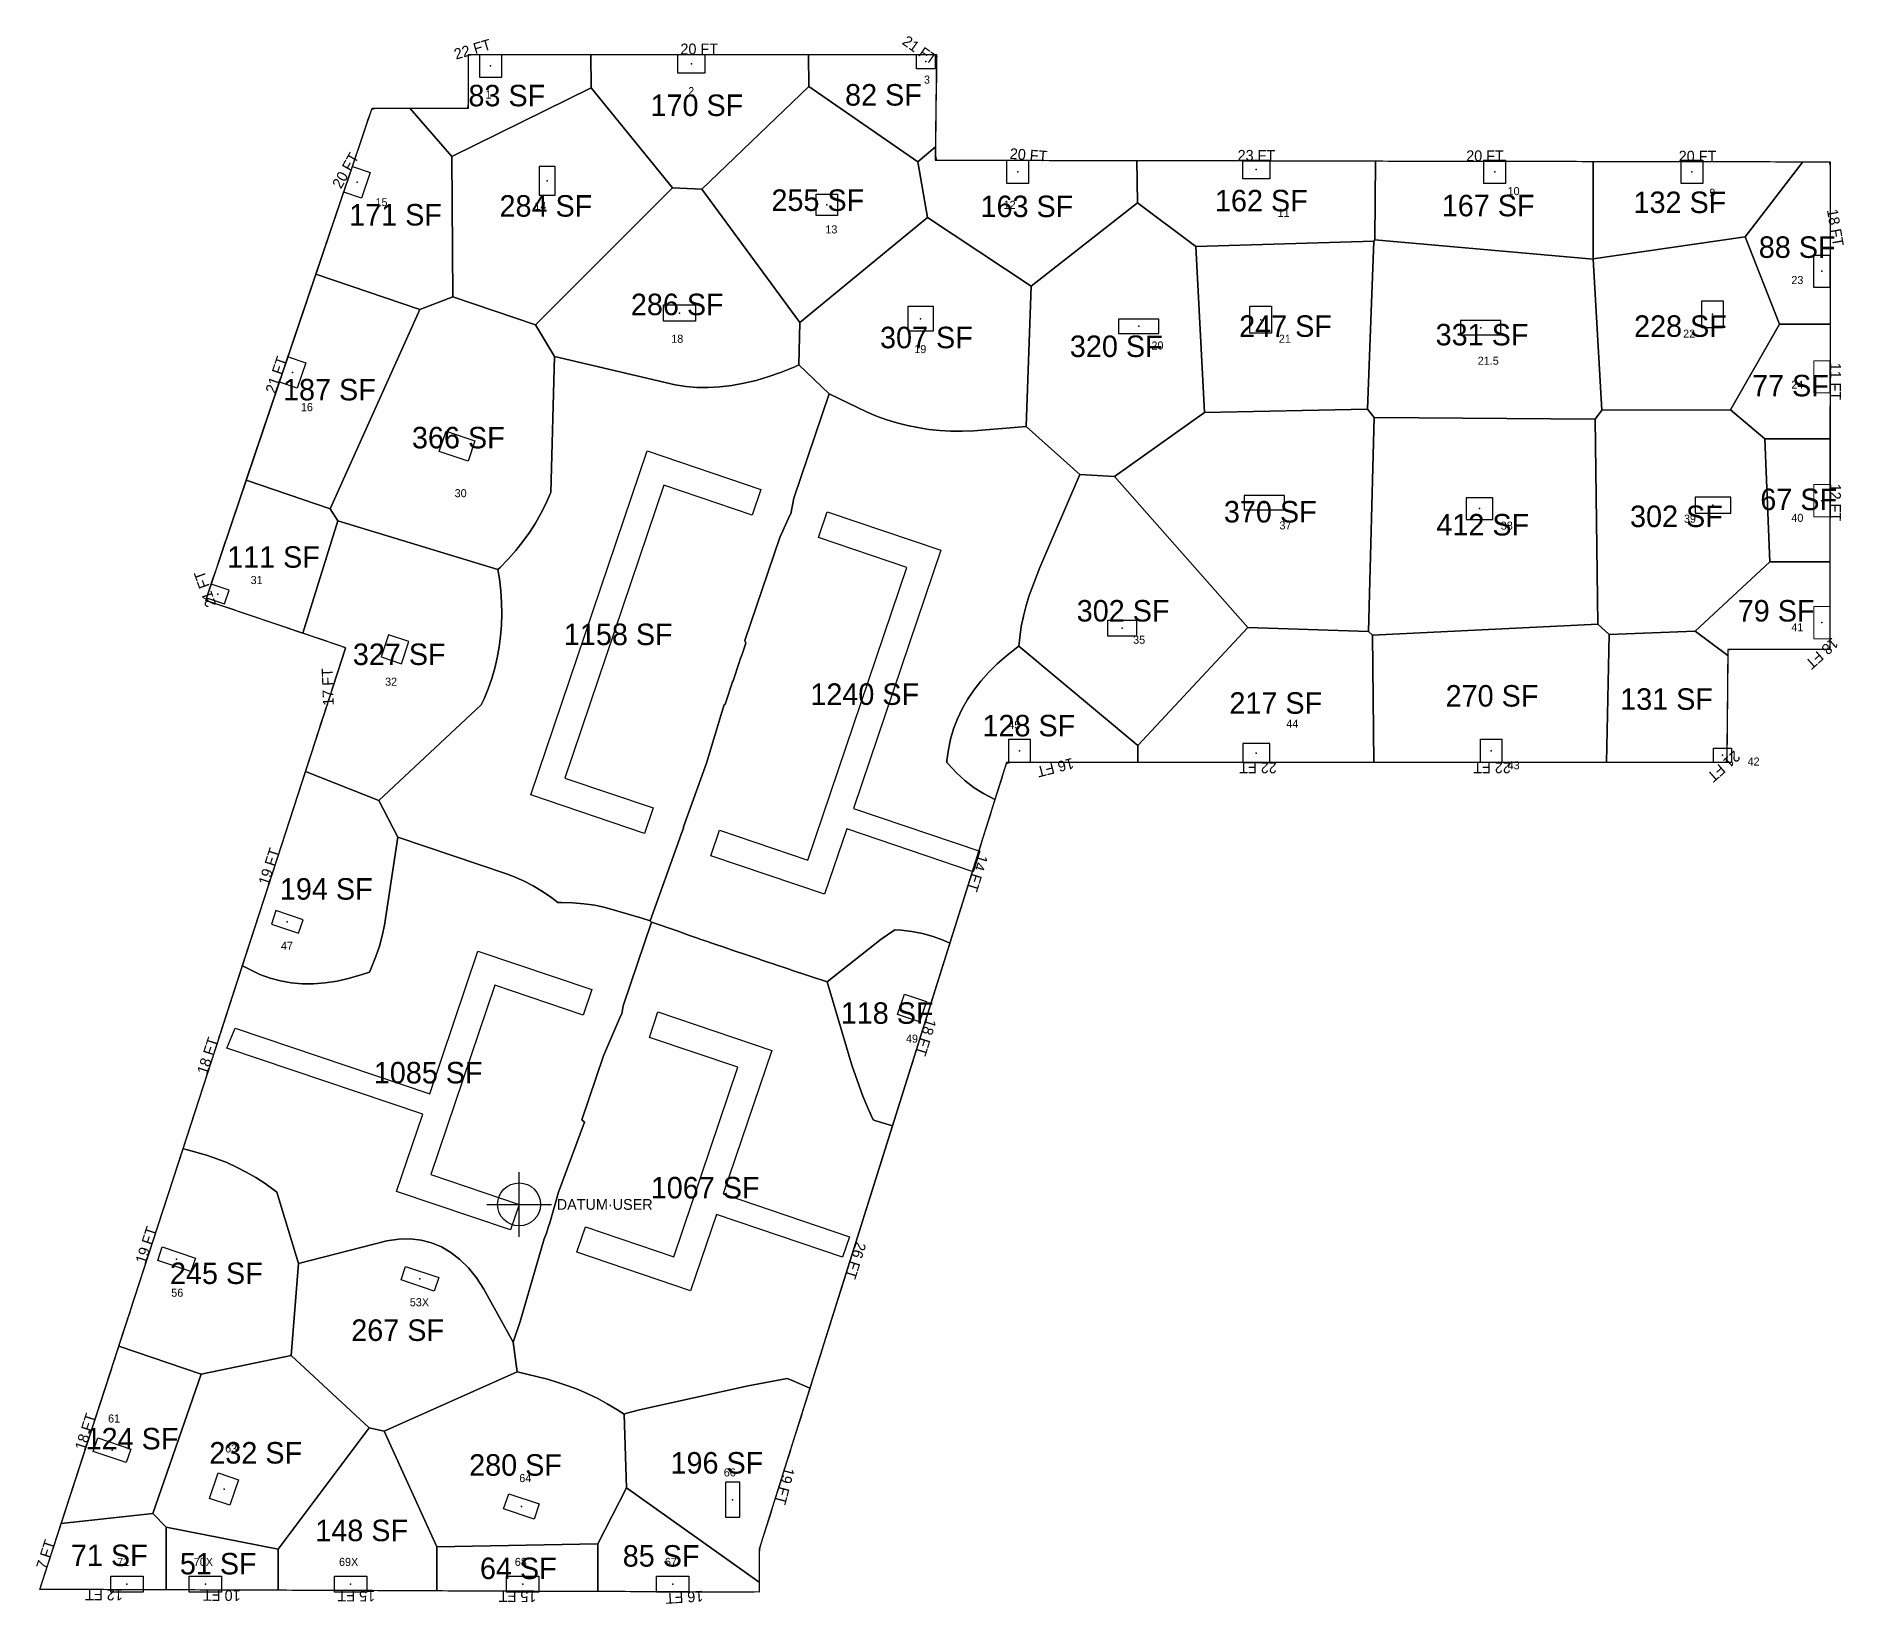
# Model space of a CAD drawing. Header units: metres. Extents: x 29 to 12657, y -13 to 49076.
# Drawn here: x 10633 to 12650, y 14987 to 16737 of the extents above; entities that cross this region are included whole.
import ezdxf
from ezdxf.enums import TextEntityAlignment as Align

# ---------------------------------------------------------------- set-up
doc = ezdxf.new("R2010")
doc.units = ezdxf.units.M
doc.layers.add('COL-IDEN', color=171, linetype='Continuous', lineweight=30)
doc.layers.add('COLS', color=52, linetype='Continuous', lineweight=20)
for name, color, linetype in [('FLOOR_5_AREA_LABELS', 3, 'Continuous'), ('FLOOR_5_BOUNDARY', 5, 'Continuous'), ('FLOOR_5_COLUMNS', 7, 'Continuous'), ('FLOOR_5_DATUM', 4, 'Continuous'), ('FLOOR_5_FASCADE_COLUMNS', 30, 'Continuous'), ('FLOOR_5_FASCADE_WALLS', 4, 'Continuous'), ('FLOOR_5_LARGE_TRIBUTARY', 6, 'Continuous'), ('FLOOR_5_TRIBUTARY_COL_0', 2, 'Continuous'), ('FLOOR_5_TRIBUTARY_COL_1', 2, 'Continuous'), ('FLOOR_5_TRIBUTARY_COL_10', 2, 'Continuous'), ('FLOOR_5_TRIBUTARY_COL_11', 2, 'Continuous'), ('FLOOR_5_TRIBUTARY_COL_12', 2, 'Continuous'), ('FLOOR_5_TRIBUTARY_COL_13', 2, 'Continuous'), ('FLOOR_5_TRIBUTARY_COL_14', 2, 'Continuous'), ('FLOOR_5_TRIBUTARY_COL_15', 2, 'Continuous'), ('FLOOR_5_TRIBUTARY_COL_16', 2, 'Continuous'), ('FLOOR_5_TRIBUTARY_COL_17', 2, 'Continuous'), ('FLOOR_5_TRIBUTARY_COL_18', 2, 'Continuous'), ('FLOOR_5_TRIBUTARY_COL_19', 2, 'Continuous'), ('FLOOR_5_TRIBUTARY_COL_2', 2, 'Continuous'), ('FLOOR_5_TRIBUTARY_COL_20', 2, 'Continuous'), ('FLOOR_5_TRIBUTARY_COL_21', 2, 'Continuous'), ('FLOOR_5_TRIBUTARY_COL_22', 2, 'Continuous'), ('FLOOR_5_TRIBUTARY_COL_23', 2, 'Continuous'), ('FLOOR_5_TRIBUTARY_COL_24', 2, 'Continuous'), ('FLOOR_5_TRIBUTARY_COL_25', 2, 'Continuous'), ('FLOOR_5_TRIBUTARY_COL_26', 2, 'Continuous'), ('FLOOR_5_TRIBUTARY_COL_27', 2, 'Continuous'), ('FLOOR_5_TRIBUTARY_COL_28', 2, 'Continuous'), ('FLOOR_5_TRIBUTARY_COL_29', 2, 'Continuous'), ('FLOOR_5_TRIBUTARY_COL_3', 2, 'Continuous'), ('FLOOR_5_TRIBUTARY_COL_30', 2, 'Continuous'), ('FLOOR_5_TRIBUTARY_COL_31', 2, 'Continuous'), ('FLOOR_5_TRIBUTARY_COL_32', 2, 'Continuous'), ('FLOOR_5_TRIBUTARY_COL_33', 2, 'Continuous'), ('FLOOR_5_TRIBUTARY_COL_34', 2, 'Continuous'), ('FLOOR_5_TRIBUTARY_COL_35', 2, 'Continuous'), ('FLOOR_5_TRIBUTARY_COL_36', 2, 'Continuous'), ('FLOOR_5_TRIBUTARY_COL_37', 2, 'Continuous'), ('FLOOR_5_TRIBUTARY_COL_38', 2, 'Continuous'), ('FLOOR_5_TRIBUTARY_COL_39', 2, 'Continuous'), ('FLOOR_5_TRIBUTARY_COL_4', 2, 'Continuous'), ('FLOOR_5_TRIBUTARY_COL_40', 2, 'Continuous'), ('FLOOR_5_TRIBUTARY_COL_41', 2, 'Continuous'), ('FLOOR_5_TRIBUTARY_COL_42', 2, 'Continuous'), ('FLOOR_5_TRIBUTARY_COL_43', 2, 'Continuous'), ('FLOOR_5_TRIBUTARY_COL_44', 2, 'Continuous'), ('FLOOR_5_TRIBUTARY_COL_5', 2, 'Continuous'), ('FLOOR_5_TRIBUTARY_COL_6', 2, 'Continuous'), ('FLOOR_5_TRIBUTARY_COL_7', 2, 'Continuous'), ('FLOOR_5_TRIBUTARY_COL_8', 2, 'Continuous'), ('FLOOR_5_TRIBUTARY_COL_9', 2, 'Continuous'), ('FLOOR_5_WALL_TRIBUTARY_45', 1, 'Continuous'), ('FLOOR_5_WALL_TRIBUTARY_46', 1, 'Continuous'), ('FLOOR_5_WALL_TRIBUTARY_47', 1, 'Continuous'), ('FLOOR_5_WALL_TRIBUTARY_48', 1, 'Continuous'), ('SLAB-RESIDENTIAL', 6, 'Continuous'), ('WALL', 4, 'Continuous')]:
    doc.layers.add(name, color=color, linetype=linetype)

msp = doc.modelspace()

# ---------------------------------------------------------------- texts
at = {"layer": 'COL-IDEN', "char_height": 9, "attachment_point": 1}
for s, insert, width in [('1', (11134.5, 16675.8), 8.484), ('2', (11360.6, 16679.7), 8.484), ('3', (11623.6, 16692.5), 8.484), ('15', (11011.8, 16555.7), 16.968), ('10', (12274.6, 16568.1), 16.968), ('9', (12499.6, 16566.3), 16.968), ('14', (11189.1, 16551.5), 16.968), ('12', (11712.4, 16552.8), 16.968), ('11', (12018.1, 16543.9), 16.968), ('13', (11513.6, 16525.4), 16.968), ('23', (12591.1, 16468.9), 16.968), ('18', (11341.7, 16403.4), 16.968), ('20', (11877.3, 16395.9), 16.968), ('21', (12019.4, 16403.4), 16.968), ('22', (12470.4, 16409.1), 16.968), ('19', (11612.8, 16391.9), 16.968), ('21.5', (12241.3, 16378.9), 19.998), ('24', (12591.1, 16352.2), 16.968), ('16', (10928.6, 16327.1), 16.968), ('30', (11100.1, 16231.1), 16.968), ('37', (12020.1, 16195.2), 16.968), ('38', (12267, 16194.9), 16.968), ('39', (12471.3, 16202.7), 16.968), ('40', (12591.1, 16203.6), 16.968), ('31', (10872.5, 16134.2), 16.968), ('41', (12591.1, 16081.5), 16.968), ('35', (11856.9, 16067.6), 16.968), ('32', (11022.5, 16020.8), 16.968), ('45', (11717.7, 15972.6), 16.968), ('44', (12027.8, 15974), 16.968), ('42', (12542.3, 15931.7), 16.968), ('43', (12274.6, 15927.5), 16.968), ('47', (10906.3, 15726.2), 16.968), ('49', (11603.5, 15622.6), 16.968), ('56', (10784, 15339.1), 16.968), ('53X', (11050.1, 15328.5), 26.967), ('61', (10713.5, 15198.8), 16.968), ('63', (10844.1, 15165.4), 16.968), ('64', (11172.2, 15132.3), 19.998), ('66', (11400.3, 15138.6), 16.968), ('71', (10723.7, 15038.8), 16.968), ('70X', (10809.1, 15038.8), 26.967), ('69X', (10971.1, 15038.8), 26.967), ('68', (11167.2, 15038.8), 16.968), ('67', (11334.6, 15038.8), 16.968)]:
    msp.add_mtext(s, dxfattribs=dict(at, insert=insert, width=width))
at = {"layer": 'FLOOR_5_AREA_LABELS'}
for s, p in [('83 SF', (11158.3, 16670.2)), ('82 SF', (11578.4, 16671)), ('170 SF', (11370.3, 16659.4)), ('284 SF', (11201.9, 16547.1)), ('255 SF', (11505.2, 16553.5)), ('163 SF', (11738.4, 16546.6)), ('162 SF', (11999.9, 16553)), ('167 SF', (12252.9, 16547.5)), ('132 SF', (12466.8, 16551.1)), ('171 SF', (11034.2, 16537.2)), ('88 SF', (12597.6, 16501.1)), ('286 SF', (11348.4, 16437.2)), ('247 SF', (12026.9, 16413)), ('331 SF', (12246.1, 16403.5)), ('228 SF', (12467.4, 16413)), ('307 SF', (11626.3, 16400.3)), ('320 SF', (11838.1, 16390.5)), ('187 SF', (10960.4, 16342.1)), ('77 SF', (12590.1, 16346.6)), ('366 SF', (11104.2, 16288.6)), ('67 SF', (12599.3, 16219.7)), ('370 SF', (12009.9, 16205.9)), ('302 SF', (12462.9, 16200.8)), ('412 SF', (12246.9, 16191.4)), ('111 SF', (10898, 16155.4)), ('302 SF', (11845.7, 16095.4)), ('79 SF', (12574.1, 16095.4)), ('1158 SF', (11282.6, 16069.1)), ('327 SF', (11038.3, 16046.9)), ('1240 SF', (11557.5, 16002.4)), ('270 SF', (12257.2, 16000.5)), ('217 SF', (12016, 15992.5)), ('131 SF', (12451.9, 15996.9)), ('128 SF', (11740.6, 15967.3)), ('194 SF', (10956.9, 15785.1)), ('118 SF', (11582.5, 15646.6)), ('1085 SF', (11070.6, 15580.1)), ('1067 SF', (11379.5, 15451.8)), ('245 SF', (10834.3, 15356.3)), ('267 SF', (11036.5, 15292.8)), ('124 SF', (10740.2, 15171.8)), ('232 SF', (10878.2, 15156)), ('280 SF', (11168, 15142.4)), ('196 SF', (11392.6, 15144.8)), ('148 SF', (10996.4, 15069.4)), ('71 SF', (10714.9, 15041.6)), ('51 SF', (10836.4, 15032.3)), ('85 SF', (11330.4, 15041)), ('64 SF', (11171.1, 15027.1))]:
    msp.add_text(s, height=24, dxfattribs=at).set_placement(p, align=Align.MIDDLE_CENTER)
at = {"layer": 'FLOOR_5_DATUM'}
msp.add_text('DATUM·USER', height=12, dxfattribs=at).set_placement((11214, 15427.1))
at = {"layer": 'FLOOR_5_FASCADE_COLUMNS'}
for s, rotation, p in [('21 FT', -35.1695, (11618.9, 16721.1)), ('22 FT', 16.3895, (11120, 16721.9)), ('20 FT', 60.6973, (10978.3, 16586.6)), ('20 FT', -4.4286, (11740.3, 16604)), ('23 FT', -0.1061, (11994.4, 16603.5)), ('20 FT', -0.1061, (12249.4, 16603)), ('20 FT', -0.1061, (12486.4, 16602.6)), ('18 FT', -80.1967, (12640.2, 16522.9)), ('21 FT', 71.3214, (10901.1, 16358.6)), ('11 FT', -90.0136, (12640.3, 16351.3)), ('12 FT', -90.0136, (12640.3, 16216.3)), ('21 FT', 109.7264, (10821.7, 16119.6)), ('18 FT', -138.2016, (12625.3, 16047.7)), ('17 FT', 92.2314, (10958.5, 16010.4)), ('16 FT', -165.556, (11770.1, 15920.4)), ('21 FT', -138.3548, (12515.8, 15921.7)), ('22 FT', -180, (11996.2, 15920.2)), ('22 FT', -180, (12257.2, 15920.2)), ('19 FT', 72.0116, (10893.1, 15810.1)), ('18 FT', -107.4476, (11625.7, 15619.5)), ('19 FT', 72.0116, (10755.9, 15387.8)), ('18 FT', 72.0116, (10688.3, 15179.5)), ('19 FT', -104.6747, (11468.3, 15118.9)), ('7 FT', 72.0116, (10643.8, 15042.6)), ('12 FT', 179.7737, (10708.9, 14997.4)), ('10 FT', 179.7737, (10840.4, 14996.8)), ('15 FT', 179.7737, (10990.4, 14996.2)), ('16 FT', -176.2606, (11356.5, 14994.8)), ('15 FT', 179.7737, (11170.3, 14995.5))]:
    msp.add_text(s, height=12, rotation=rotation, dxfattribs=at).set_placement(p, align=Align.MIDDLE_CENTER)
msp.add_text('20 FT', height=12, dxfattribs=at).set_placement((11372.9, 16722.2), align=Align.MIDDLE_CENTER)
at = {"layer": 'FLOOR_5_FASCADE_WALLS'}
for s, rotation, p in [('14 FT', -107.4476, (11683.2, 15802.7)), ('18 FT', 72.0116, (10824.5, 15599)), ('26 FT', -107.4476, (11547.4, 15370.5))]:
    msp.add_text(s, height=12, rotation=rotation, dxfattribs=at).set_placement(p, align=Align.MIDDLE_CENTER)

# ---------------------------------------------------------------- linework, layer by layer
at = {"layer": 'COLS', "lineweight": 30}
for points in [[(11128.2, 16690.2), (11128.2, 16716.2), (11152.2, 16716.2), (11152.2, 16690.2)], [(11349.2, 16695.2), (11349.2, 16716.2), (11379.2, 16716.2), (11379.2, 16695.2)], [(11615.2, 16700.2), (11615.2, 16716.2), (11636.2, 16716.2), (11636.2, 16700.2)], [(11716.2, 16572.2), (11716.2, 16598.2), (11740.2, 16598.2), (11740.2, 16572.2)], [(11979.2, 16577.2), (11979.2, 16598.2), (12009.2, 16598.2), (12009.2, 16577.2)], [(12248.2, 16572.2), (12248.2, 16598.2), (12272.2, 16598.2), (12272.2, 16572.2)], [(12468.2, 16572.2), (12468.2, 16598.2), (12492.2, 16598.2), (12492.2, 16572.2)], [(10996.3, 16555.9), (10976.4, 16562.6), (10986, 16591.1), (11005.9, 16584.3)], [(11194.2, 16559.1), (11212.2, 16559.1), (11212.2, 16591.1), (11194.2, 16591.1)], [(11503.2, 16536.3), (11503.2, 16560.3), (11527.2, 16560.3), (11527.2, 16536.3)], [(12616.2, 16456.2), (12616.2, 16492.2), (12634.2, 16492.2), (12634.2, 16456.2)], [(11332.9, 16418.6), (11332.9, 16436.6), (11368.9, 16436.6), (11368.9, 16418.6)], [(11605.9, 16407.2), (11605.9, 16435.2), (11633.9, 16435.2), (11633.9, 16407.2)], [(11987.2, 16405.1), (11987.2, 16435.1), (12011.2, 16435.1), (12011.2, 16405.1)], [(12491.2, 16411.2), (12491.2, 16441.2), (12515.2, 16441.2), (12515.2, 16411.2)], [(11840.7, 16420.8), (11840.7, 16404.8), (11885.7, 16404.8), (11885.7, 16420.8)], [(12267.2, 16403.1), (12267.2, 16419.1), (12222.2, 16419.1), (12222.2, 16403.1)], [(10924.6, 16343.7), (10904.7, 16350.4), (10914.3, 16378.9), (10934.2, 16372.1)], [(11115, 16262.3), (11082.8, 16273.2), (11090.5, 16295.9), (11122.7, 16285)], [(12025.7, 16207.9), (12025.7, 16223.9), (11980.7, 16223.9), (11980.7, 16207.9)], [(12228.2, 16197.4), (12258.2, 16197.4), (12258.2, 16221.4), (12228.2, 16221.4)], [(12483.7, 16204.2), (12523.7, 16204.2), (12523.7, 16222.2), (12483.7, 16222.2)], [(10843.2, 16103.1), (10848.4, 16118.3), (10828.5, 16125), (10823.3, 16109.8)], [(11828.5, 16067.1), (11828.5, 16085.1), (11860.5, 16085.1), (11860.5, 16067.1)], [(11040.8, 16036.3), (11049.1, 16061), (11026.3, 16068.6), (11018, 16044)], [(11718.2, 15926.2), (11718.2, 15952.2), (11742.2, 15952.2), (11742.2, 15926.2)], [(12244.2, 15926.2), (12244.2, 15952.2), (12268.2, 15952.2), (12268.2, 15926.2)], [(11979.2, 15926.2), (12009.2, 15926.2), (12009.2, 15947.2), (11979.2, 15947.2)], [(12504.2, 15926.2), (12504.2, 15942.2), (12524.2, 15942.2), (12524.2, 15926.2)], [(10926, 15735.6), (10931.2, 15750.7), (10900.8, 15761), (10895.7, 15745.8)], [(11618.7, 15636.7), (11594.1, 15645.1), (11601.8, 15667.8), (11626.4, 15659.5)], [(10805.8, 15358.2), (10768.9, 15370.7), (10774, 15385.8), (10811, 15373.3)], [(11077.2, 15336.3), (11040.3, 15348.8), (11045.4, 15364), (11082.4, 15351.5)], [(10733.8, 15145.1), (10696.9, 15157.6), (10702, 15172.7), (10738.9, 15160.2)], [(10849.5, 15097.4), (10826.7, 15105), (10836.4, 15133.5), (10859.1, 15125.8)], [(11402.2, 15084.1), (11418.2, 15084.1), (11418.2, 15123.1), (11402.2, 15123.1)], [(11188.7, 15081.9), (11154.6, 15093.4), (11160.4, 15110.4), (11194.5, 15098.9)], [(10716.5, 15000.5), (10716.5, 15018.5), (10752.5, 15018.5), (10752.5, 15000.5)], [(10804.1, 15000.5), (10804.1, 15018.5), (10840.1, 15018.5), (10840.1, 15000.5)], [(10966.1, 15000.5), (10966.1, 15018.5), (11002.1, 15018.5), (11002.1, 15000.5)], [(11158.1, 15000.5), (11158.1, 15018.5), (11194.1, 15018.5), (11194.1, 15000.5)], [(11325.4, 15000.5), (11325.4, 15018.5), (11361.4, 15018.5), (11361.4, 15000.5)]]:
    msp.add_lwpolyline(points, close=True, dxfattribs=at)
at = {"layer": 'COLS'}
for points in [[(12616.2, 16338.4), (12634.2, 16338.4), (12634.2, 16374.4), (12616.2, 16374.4)], [(12616.2, 16200.2), (12634.2, 16200.2), (12634.2, 16236.2), (12616.2, 16236.2)], [(12616.2, 16064.2), (12634.2, 16064.2), (12634.2, 16100.2), (12616.2, 16100.2)]]:
    msp.add_lwpolyline(points, close=True, dxfattribs=at)
at = {"layer": 'FLOOR_5_BOUNDARY'}
msp.add_lwpolyline([(10637.5, 15003.6), (10978.6, 16054.2), (10822.4, 16107), (11008, 16656.2), (11115.7, 16656.2), (11115.7, 16716.2), (11637.7, 16716.2), (11636.2, 16598.2), (12634.3, 16596.3), (12634.2, 16052.2), (12520.2, 16052.2), (12519, 15926.2), (11715.8, 15926.2), (11439.9, 15048.5), (11439.9, 15000.5), (10637.5, 15003.6)], close=True, dxfattribs=at)
at = {"layer": 'FLOOR_5_COLUMNS'}
for p in [(11140.2, 16703.2), (11364.2, 16705.7), (11625.7, 16708.2), (11203.2, 16575.1), (11728.2, 16585.2), (11994.2, 16587.7), (12260.2, 16585.2), (12480.2, 16585.2), (10991.2, 16573.5), (11515.2, 16548.3), (12625.2, 16474.2), (11350.9, 16427.6), (11619.9, 16421.2), (11999.2, 16420.1), (12503.2, 16426.2), (11863.2, 16412.8), (12244.7, 16411.1), (10919.4, 16361.3), (12625.2, 16356.4), (11102.8, 16279.1), (12003.2, 16215.9), (12503.7, 16213.2), (12625.2, 16218.2), (12243.2, 16209.4), (10835.9, 16114), (11844.5, 16076.1), (12625.2, 16082.2), (11033.6, 16052.5), (11730.2, 15939.2), (11994.2, 15936.7), (12256.2, 15939.2), (12514.2, 15934.2), (10913.4, 15748.3), (11610.2, 15652.3), (10789.9, 15372), (11061.3, 15350.1), (10717.9, 15158.9), (10842.9, 15115.4), (11410.2, 15103.6), (11174.5, 15096.1), (10734.5, 15009.5), (10822.1, 15009.5), (10984.1, 15009.5), (11176.1, 15009.5), (11343.4, 15009.5)]:
    msp.add_point(p, dxfattribs=at)
at = {"layer": 'FLOOR_5_DATUM'}
for p, q in [((11172, 15397.1), (11172, 15469.1)), ((11136, 15433.1), (11208, 15433.1))]:
    msp.add_line(p, q, dxfattribs=at)
msp.add_circle((11172, 15433.1), 24, dxfattribs=at)
at = {"layer": 'FLOOR_5_FASCADE_COLUMNS'}
for points in [[(11048.9, 16656.2), (11054.9, 16656.2), (11060.9, 16656.2), (11066.9, 16656.2), (11072.9, 16656.2), (11078.9, 16656.2), (11084.9, 16656.2), (11090.9, 16656.2), (11096.9, 16656.2), (11102.9, 16656.2), (11108.9, 16656.2), (11114.9, 16656.2), (11115.7, 16661.3), (11115.7, 16667.3), (11115.7, 16673.3), (11115.7, 16679.3), (11115.7, 16685.3), (11115.7, 16691.3), (11115.7, 16697.3), (11115.7, 16703.3), (11115.7, 16709.3), (11115.7, 16715.3), (11120.9, 16716.2), (11126.9, 16716.2), (11132.9, 16716.2), (11138.9, 16716.2), (11144.9, 16716.2), (11150.9, 16716.2), (11156.9, 16716.2), (11162.9, 16716.2), (11168.9, 16716.2), (11174.9, 16716.2), (11180.9, 16716.2), (11186.9, 16716.2), (11192.9, 16716.2), (11198.9, 16716.2), (11204.9, 16716.2), (11210.9, 16716.2), (11216.9, 16716.2), (11222.9, 16716.2), (11228.9, 16716.2), (11234.9, 16716.2), (11240.9, 16716.2), (11246.9, 16716.2), (11252.9, 16716.2)], [(11252.9, 16716.2), (11258.9, 16716.2), (11264.9, 16716.2), (11270.9, 16716.2), (11276.9, 16716.2), (11282.9, 16716.2), (11288.9, 16716.2), (11294.9, 16716.2), (11300.9, 16716.2), (11306.9, 16716.2), (11312.9, 16716.2), (11318.9, 16716.2), (11324.9, 16716.2), (11330.9, 16716.2), (11336.9, 16716.2), (11342.9, 16716.2), (11348.9, 16716.2), (11354.9, 16716.2), (11360.9, 16716.2), (11366.9, 16716.2), (11372.9, 16716.2), (11378.9, 16716.2), (11384.9, 16716.2), (11390.9, 16716.2), (11396.9, 16716.2), (11402.9, 16716.2), (11408.9, 16716.2), (11414.9, 16716.2), (11420.9, 16716.2), (11426.9, 16716.2), (11432.9, 16716.2), (11438.9, 16716.2), (11444.9, 16716.2), (11450.9, 16716.2), (11456.9, 16716.2), (11462.9, 16716.2), (11468.9, 16716.2), (11474.9, 16716.2), (11480.9, 16716.2), (11486.9, 16716.2), (11492.9, 16716.2)], [(11492.9, 16716.2), (11498.9, 16716.2), (11504.9, 16716.2), (11510.9, 16716.2), (11516.9, 16716.2), (11522.9, 16716.2), (11528.9, 16716.2), (11534.9, 16716.2), (11540.9, 16716.2), (11546.9, 16716.2), (11552.9, 16716.2), (11558.9, 16716.2), (11564.9, 16716.2), (11570.9, 16716.2), (11576.9, 16716.2), (11582.9, 16716.2), (11588.9, 16716.2), (11594.9, 16716.2), (11600.9, 16716.2), (11606.9, 16716.2), (11612.9, 16716.2), (11618.9, 16716.2), (11624.9, 16716.2), (11630.9, 16716.2), (11636.9, 16716.2), (11637.7, 16711), (11637.6, 16705), (11637.5, 16699), (11637.4, 16693), (11637.4, 16687), (11637.3, 16681), (11637.2, 16675), (11637.1, 16669), (11637, 16663), (11637, 16657), (11636.9, 16651), (11636.8, 16645), (11636.7, 16639), (11636.7, 16633), (11636.6, 16627), (11636.5, 16621), (11636.4, 16615)], [(10946.2, 16473.2), (10948.1, 16478.9), (10950, 16484.6), (10951.9, 16490.2), (10953.9, 16495.9), (10955.8, 16501.6), (10957.7, 16507.3), (10959.6, 16513), (10961.6, 16518.7), (10963.5, 16524.3), (10965.4, 16530), (10967.3, 16535.7), (10969.2, 16541.4), (10971.2, 16547.1), (10973.1, 16552.8), (10975, 16558.5), (10976.9, 16564.1), (10978.8, 16569.8), (10980.8, 16575.5), (10982.7, 16581.2), (10984.6, 16586.9), (10986.5, 16592.6), (10988.5, 16598.2), (10990.4, 16603.9), (10992.3, 16609.6), (10994.2, 16615.3), (10996.1, 16621), (10998.1, 16626.7), (11000, 16632.3), (11001.9, 16638), (11003.8, 16643.7), (11005.8, 16649.4), (11007.7, 16655.1), (11012.9, 16656.2), (11018.9, 16656.2), (11024.9, 16656.2), (11030.9, 16656.2), (11036.9, 16656.2), (11042.9, 16656.2), (11048.9, 16656.2)], [(11636.4, 16615), (11636.4, 16609), (11636.3, 16603), (11637.4, 16598.2), (11643.4, 16598.2), (11649.4, 16598.2), (11655.4, 16598.1), (11661.4, 16598.1), (11667.4, 16598.1), (11673.4, 16598.1), (11679.4, 16598.1), (11685.4, 16598.1), (11691.4, 16598.1), (11697.4, 16598.1), (11703.4, 16598.1), (11709.4, 16598), (11715.4, 16598), (11721.4, 16598), (11727.4, 16598), (11733.4, 16598), (11739.4, 16598), (11745.4, 16598), (11751.4, 16598), (11757.4, 16598), (11763.4, 16597.9), (11769.4, 16597.9), (11775.4, 16597.9), (11781.4, 16597.9), (11787.4, 16597.9), (11793.4, 16597.9), (11799.4, 16597.9), (11805.4, 16597.9), (11811.4, 16597.9), (11817.4, 16597.8), (11823.4, 16597.8), (11829.4, 16597.8), (11835.4, 16597.8), (11841.4, 16597.8), (11847.4, 16597.8), (11853.4, 16597.8), (11859.4, 16597.8)], [(11859.4, 16597.8), (11865.4, 16597.8), (11871.4, 16597.7), (11877.4, 16597.7), (11883.4, 16597.7), (11889.4, 16597.7), (11895.4, 16597.7), (11901.4, 16597.7), (11907.4, 16597.7), (11913.4, 16597.7), (11919.4, 16597.7), (11925.4, 16597.6), (11931.4, 16597.6), (11937.4, 16597.6), (11943.4, 16597.6), (11949.4, 16597.6), (11955.4, 16597.6), (11961.4, 16597.6), (11967.4, 16597.6), (11973.4, 16597.6), (11979.4, 16597.5), (11985.4, 16597.5), (11991.4, 16597.5), (11997.4, 16597.5), (12003.4, 16597.5), (12009.4, 16597.5), (12015.4, 16597.5), (12021.4, 16597.5), (12027.4, 16597.5), (12033.4, 16597.4), (12039.4, 16597.4), (12045.4, 16597.4), (12051.4, 16597.4), (12057.4, 16597.4), (12063.4, 16597.4), (12069.4, 16597.4), (12075.4, 16597.4), (12081.4, 16597.4), (12087.4, 16597.3), (12093.4, 16597.3), (12099.4, 16597.3), (12105.4, 16597.3), (12111.4, 16597.3), (12117.4, 16597.3), (12123.4, 16597.3), (12129.4, 16597.3)], [(12129.4, 16597.3), (12135.4, 16597.3), (12141.4, 16597.2), (12147.4, 16597.2), (12153.4, 16597.2), (12159.4, 16597.2), (12165.4, 16597.2), (12171.4, 16597.2), (12177.4, 16597.2), (12183.4, 16597.2), (12189.4, 16597.2), (12195.4, 16597.1), (12201.4, 16597.1), (12207.4, 16597.1), (12213.4, 16597.1), (12219.4, 16597.1), (12225.4, 16597.1), (12231.4, 16597.1), (12237.4, 16597.1), (12243.4, 16597.1), (12249.4, 16597), (12255.4, 16597), (12261.4, 16597), (12267.4, 16597), (12273.4, 16597), (12279.4, 16597), (12285.4, 16597), (12291.4, 16597), (12297.4, 16597), (12303.4, 16596.9), (12309.4, 16596.9), (12315.4, 16596.9), (12321.4, 16596.9), (12327.4, 16596.9), (12333.4, 16596.9), (12339.4, 16596.9), (12345.4, 16596.9), (12351.4, 16596.9), (12357.4, 16596.8), (12363.4, 16596.8), (12369.4, 16596.8)], [(12369.4, 16596.8), (12375.4, 16596.8), (12381.4, 16596.8), (12387.4, 16596.8), (12393.4, 16596.8), (12399.4, 16596.8), (12405.4, 16596.8), (12411.4, 16596.7), (12417.4, 16596.7), (12423.4, 16596.7), (12429.4, 16596.7), (12435.4, 16596.7), (12441.4, 16596.7), (12447.4, 16596.7), (12453.4, 16596.7), (12459.4, 16596.7), (12465.4, 16596.6), (12471.4, 16596.6), (12477.4, 16596.6), (12483.4, 16596.6), (12489.4, 16596.6), (12495.4, 16596.6), (12501.4, 16596.6), (12507.4, 16596.6), (12513.4, 16596.6), (12519.4, 16596.5), (12525.4, 16596.5), (12531.4, 16596.5), (12537.4, 16596.5), (12543.4, 16596.5), (12549.4, 16596.5), (12555.4, 16596.5), (12561.4, 16596.5), (12567.4, 16596.5), (12573.4, 16596.4), (12579.4, 16596.4), (12585.4, 16596.4), (12591.4, 16596.4), (12597.4, 16596.4), (12603.4, 16596.4)], [(12603.4, 16596.4), (12609.4, 16596.4), (12615.4, 16596.4), (12621.4, 16596.4), (12627.4, 16596.3), (12633.4, 16596.3), (12634.3, 16591.3), (12634.3, 16585.3), (12634.3, 16579.3), (12634.3, 16573.3), (12634.3, 16567.3), (12634.3, 16561.3), (12634.3, 16555.3), (12634.3, 16549.3), (12634.3, 16543.3), (12634.3, 16537.3), (12634.3, 16531.3), (12634.3, 16525.3), (12634.3, 16519.3), (12634.3, 16513.3), (12634.3, 16507.3), (12634.3, 16501.3), (12634.3, 16495.3), (12634.3, 16489.3), (12634.3, 16483.3), (12634.3, 16477.3), (12634.3, 16471.3), (12634.3, 16465.3), (12634.3, 16459.3), (12634.3, 16453.3), (12634.3, 16447.3), (12634.3, 16441.3), (12634.3, 16435.3), (12634.3, 16429.3), (12634.3, 16423.3), (12634.3, 16417.3)], [(10867.4, 16240.1), (10869.3, 16245.8), (10871.2, 16251.5), (10873.2, 16257.2), (10875.1, 16262.9), (10877, 16268.6), (10878.9, 16274.3), (10880.9, 16279.9), (10882.8, 16285.6), (10884.7, 16291.3), (10886.6, 16297), (10888.5, 16302.7), (10890.5, 16308.4), (10892.4, 16314), (10894.3, 16319.7), (10896.2, 16325.4), (10898.1, 16331.1), (10900.1, 16336.8), (10902, 16342.5), (10903.9, 16348.1), (10905.8, 16353.8), (10907.8, 16359.5), (10909.7, 16365.2), (10911.6, 16370.9), (10913.5, 16376.6), (10915.4, 16382.2), (10917.4, 16387.9), (10919.3, 16393.6), (10921.2, 16399.3), (10923.1, 16405), (10925, 16410.7), (10927, 16416.4), (10928.9, 16422), (10930.8, 16427.7), (10932.7, 16433.4), (10934.7, 16439.1), (10936.6, 16444.8), (10938.5, 16450.5), (10940.4, 16456.1), (10942.3, 16461.8), (10944.3, 16467.5), (10946.2, 16473.2)], [(12634.3, 16417.3), (12634.3, 16411.3), (12634.3, 16405.3), (12634.3, 16399.3), (12634.3, 16393.3), (12634.3, 16387.3), (12634.3, 16381.3), (12634.3, 16375.3), (12634.3, 16369.3), (12634.3, 16363.3), (12634.3, 16357.3), (12634.3, 16351.3), (12634.3, 16345.3), (12634.3, 16339.3), (12634.3, 16333.3), (12634.3, 16327.3), (12634.3, 16321.3), (12634.3, 16315.3), (12634.3, 16309.3), (12634.3, 16303.3), (12634.3, 16297.3), (12634.3, 16291.3), (12634.3, 16285.3)], [(12634.3, 16285.3), (12634.3, 16279.3), (12634.3, 16273.3), (12634.3, 16267.3), (12634.3, 16261.3), (12634.3, 16255.3), (12634.3, 16249.3), (12634.3, 16243.3), (12634.3, 16237.3), (12634.3, 16231.3), (12634.3, 16225.3), (12634.3, 16219.3), (12634.3, 16213.3), (12634.3, 16207.3), (12634.3, 16201.3), (12634.2, 16195.3), (12634.2, 16189.3), (12634.2, 16183.3), (12634.2, 16177.3), (12634.2, 16171.3), (12634.2, 16165.3), (12634.2, 16159.3), (12634.2, 16153.3), (12634.2, 16147.3)], [(10927.9, 16071.3), (10922.3, 16073.2), (10916.6, 16075.1), (10910.9, 16077.1), (10905.2, 16079), (10899.5, 16080.9), (10893.8, 16082.8), (10888.2, 16084.7), (10882.5, 16086.7), (10876.8, 16088.6), (10871.1, 16090.5), (10865.4, 16092.4), (10859.7, 16094.4), (10854.1, 16096.3), (10848.4, 16098.2), (10842.7, 16100.1), (10837, 16102), (10831.3, 16104), (10825.6, 16105.9), (10823.2, 16109.4), (10825.1, 16115.1), (10827, 16120.8), (10829, 16126.5), (10830.9, 16132.2), (10832.8, 16137.8), (10834.7, 16143.5), (10836.7, 16149.2), (10838.6, 16154.9), (10840.5, 16160.6), (10842.4, 16166.3), (10844.3, 16171.9), (10846.3, 16177.6), (10848.2, 16183.3), (10850.1, 16189), (10852, 16194.7), (10853.9, 16200.4), (10855.9, 16206), (10857.8, 16211.7), (10859.7, 16217.4), (10861.6, 16223.1), (10863.6, 16228.8), (10865.5, 16234.5), (10867.4, 16240.1)], [(12634.2, 16147.3), (12634.2, 16141.3), (12634.2, 16135.3), (12634.2, 16129.3), (12634.2, 16123.3), (12634.2, 16117.3), (12634.2, 16111.3), (12634.2, 16105.3), (12634.2, 16099.3), (12634.2, 16093.3), (12634.2, 16087.3), (12634.2, 16081.3), (12634.2, 16075.3), (12634.2, 16069.3), (12634.2, 16063.3), (12634.2, 16057.3), (12633.4, 16052.2), (12627.4, 16052.2), (12621.4, 16052.2), (12615.4, 16052.2), (12609.4, 16052.2), (12603.4, 16052.2), (12597.4, 16052.2), (12591.4, 16052.2), (12585.4, 16052.2), (12579.4, 16052.2), (12573.4, 16052.2), (12567.4, 16052.2), (12561.4, 16052.2), (12555.4, 16052.2), (12549.4, 16052.2), (12543.4, 16052.2), (12537.4, 16052.2), (12531.4, 16052.2), (12525.4, 16052.2), (12520.2, 16051.3), (12520.2, 16045.3)], [(10934, 15916.7), (10935.8, 15922.4), (10937.7, 15928.1), (10939.5, 15933.8), (10941.4, 15939.5), (10943.2, 15945.2), (10945.1, 15951), (10946.9, 15956.7), (10948.8, 15962.4), (10950.6, 15968.1), (10952.5, 15973.8), (10954.4, 15979.5), (10956.2, 15985.2), (10958.1, 15990.9), (10959.9, 15996.6), (10961.8, 16002.3), (10963.6, 16008), (10965.5, 16013.7), (10967.3, 16019.4), (10969.2, 16025.1), (10971, 16030.8), (10972.9, 16036.6), (10974.7, 16042.3), (10976.6, 16048), (10978.4, 16053.7), (10973.4, 16055.9), (10967.7, 16057.8), (10962, 16059.8), (10956.4, 16061.7), (10950.7, 16063.6), (10945, 16065.5), (10939.3, 16067.5), (10933.6, 16069.4), (10927.9, 16071.3)], [(12520.2, 16045.3), (12520.1, 16039.3), (12520, 16033.3), (12520, 16027.3), (12519.9, 16021.3), (12519.9, 16015.3), (12519.8, 16009.3), (12519.8, 16003.3), (12519.7, 15997.3), (12519.6, 15991.3), (12519.6, 15985.3), (12519.5, 15979.3), (12519.5, 15973.3), (12519.4, 15967.3), (12519.4, 15961.3), (12519.3, 15955.3), (12519.3, 15949.3), (12519.2, 15943.3), (12519.1, 15937.3), (12519.1, 15931.3), (12518.2, 15926.2), (12512.2, 15926.2), (12506.2, 15926.2), (12500.2, 15926.2), (12494.2, 15926.2), (12488.2, 15926.2), (12482.2, 15926.2), (12476.2, 15926.2), (12470.2, 15926.2), (12464.2, 15926.2), (12458.2, 15926.2), (12452.2, 15926.2), (12446.2, 15926.2), (12440.2, 15926.2), (12434.2, 15926.2), (12428.2, 15926.2), (12422.2, 15926.2), (12416.2, 15926.2), (12410.2, 15926.2), (12404.2, 15926.2), (12398.2, 15926.2), (12392.2, 15926.2), (12386.2, 15926.2)], [(10863.6, 15699.9), (10865.4, 15705.6), (10867.3, 15711.3), (10869.1, 15717), (10871, 15722.7), (10872.8, 15728.4), (10874.7, 15734.1), (10876.5, 15739.8), (10878.4, 15745.5), (10880.2, 15751.2), (10882.1, 15756.9), (10883.9, 15762.6), (10885.8, 15768.3), (10887.6, 15774), (10889.5, 15779.7), (10891.4, 15785.5), (10893.2, 15791.2), (10895.1, 15796.9), (10896.9, 15802.6), (10898.8, 15808.3), (10900.6, 15814), (10902.5, 15819.7), (10904.3, 15825.4), (10906.2, 15831.1), (10908, 15836.8), (10909.9, 15842.5), (10911.7, 15848.2), (10913.6, 15853.9), (10915.4, 15859.6), (10917.3, 15865.4), (10919.1, 15871.1), (10921, 15876.8), (10922.9, 15882.5), (10924.7, 15888.2), (10926.6, 15893.9), (10928.4, 15899.6), (10930.3, 15905.3), (10932.1, 15911), (10934, 15916.7)], [(11864.2, 15926.2), (11858.2, 15926.2), (11852.2, 15926.2), (11846.2, 15926.2), (11840.2, 15926.2), (11834.2, 15926.2), (11828.2, 15926.2), (11822.2, 15926.2), (11816.2, 15926.2), (11810.2, 15926.2), (11804.2, 15926.2), (11798.2, 15926.2), (11792.2, 15926.2), (11786.2, 15926.2), (11780.2, 15926.2), (11774.2, 15926.2), (11768.2, 15926.2), (11762.2, 15926.2), (11756.2, 15926.2), (11750.2, 15926.2), (11744.2, 15926.2), (11738.2, 15926.2), (11732.2, 15926.2), (11726.2, 15926.2), (11720.2, 15926.2), (11715.3, 15924.7), (11713.5, 15918.9), (11711.7, 15913.2), (11709.9, 15907.5), (11708.1, 15901.8), (11706.3, 15896), (11704.5, 15890.3), (11702.7, 15884.6)], [(12128.2, 15926.2), (12122.2, 15926.2), (12116.2, 15926.2), (12110.2, 15926.2), (12104.2, 15926.2), (12098.2, 15926.2), (12092.2, 15926.2), (12086.2, 15926.2), (12080.2, 15926.2), (12074.2, 15926.2), (12068.2, 15926.2), (12062.2, 15926.2), (12056.2, 15926.2), (12050.2, 15926.2), (12044.2, 15926.2), (12038.2, 15926.2), (12032.2, 15926.2), (12026.2, 15926.2), (12020.2, 15926.2), (12014.2, 15926.2), (12008.2, 15926.2), (12002.2, 15926.2), (11996.2, 15926.2), (11990.2, 15926.2), (11984.2, 15926.2), (11978.2, 15926.2), (11972.2, 15926.2), (11966.2, 15926.2), (11960.2, 15926.2), (11954.2, 15926.2), (11948.2, 15926.2), (11942.2, 15926.2), (11936.2, 15926.2), (11930.2, 15926.2), (11924.2, 15926.2), (11918.2, 15926.2), (11912.2, 15926.2), (11906.2, 15926.2), (11900.2, 15926.2), (11894.2, 15926.2), (11888.2, 15926.2), (11882.2, 15926.2), (11876.2, 15926.2), (11870.2, 15926.2), (11864.2, 15926.2)], [(12386.2, 15926.2), (12380.2, 15926.2), (12374.2, 15926.2), (12368.2, 15926.2), (12362.2, 15926.2), (12356.2, 15926.2), (12350.2, 15926.2), (12344.2, 15926.2), (12338.2, 15926.2), (12332.2, 15926.2), (12326.2, 15926.2), (12320.2, 15926.2), (12314.2, 15926.2), (12308.2, 15926.2), (12302.2, 15926.2), (12296.2, 15926.2), (12290.2, 15926.2), (12284.2, 15926.2), (12278.2, 15926.2), (12272.2, 15926.2), (12266.2, 15926.2), (12260.2, 15926.2), (12254.2, 15926.2), (12248.2, 15926.2), (12242.2, 15926.2), (12236.2, 15926.2), (12230.2, 15926.2), (12224.2, 15926.2), (12218.2, 15926.2), (12212.2, 15926.2), (12206.2, 15926.2), (12200.2, 15926.2), (12194.2, 15926.2), (12188.2, 15926.2), (12182.2, 15926.2), (12176.2, 15926.2), (12170.2, 15926.2), (12164.2, 15926.2), (12158.2, 15926.2), (12152.2, 15926.2), (12146.2, 15926.2), (12140.2, 15926.2), (12134.2, 15926.2), (12128.2, 15926.2)], [(11652.3, 15724.3), (11650.5, 15718.6), (11648.7, 15712.9), (11646.9, 15707.1), (11645.1, 15701.4), (11643.3, 15695.7), (11641.5, 15690), (11639.7, 15684.3), (11637.9, 15678.5), (11636.1, 15672.8), (11634.3, 15667.1), (11632.5, 15661.4), (11630.7, 15655.6), (11628.9, 15649.9), (11627.1, 15644.2), (11625.3, 15638.5), (11623.5, 15632.7), (11621.7, 15627), (11619.9, 15621.3), (11618.1, 15615.6), (11616.4, 15609.8), (11614.6, 15604.1), (11612.8, 15598.4), (11611, 15592.7), (11609.2, 15586.9), (11607.4, 15581.2), (11605.6, 15575.5), (11603.8, 15569.8), (11602, 15564), (11600.2, 15558.3), (11598.4, 15552.6), (11596.6, 15546.9), (11594.8, 15541.2), (11593, 15535.4), (11591.2, 15529.7), (11589.4, 15524), (11587.6, 15518.3)], [(10726.4, 15277.6), (10728.3, 15283.3), (10730.1, 15289), (10732, 15294.7), (10733.8, 15300.4), (10735.7, 15306.1), (10737.6, 15311.8), (10739.4, 15317.5), (10741.3, 15323.2), (10743.1, 15328.9), (10745, 15334.6), (10746.8, 15340.3), (10748.7, 15346), (10750.5, 15351.7), (10752.4, 15357.5), (10754.2, 15363.2), (10756.1, 15368.9), (10757.9, 15374.6), (10759.8, 15380.3), (10761.6, 15386), (10763.5, 15391.7), (10765.4, 15397.4), (10767.2, 15403.1), (10769.1, 15408.8), (10770.9, 15414.5), (10772.8, 15420.2), (10774.6, 15425.9), (10776.5, 15431.6), (10778.3, 15437.3), (10780.2, 15443.1), (10782, 15448.8), (10783.9, 15454.5), (10785.7, 15460.2), (10787.6, 15465.9), (10789.4, 15471.6), (10791.3, 15477.3), (10793.1, 15483), (10795, 15488.7), (10796.9, 15494.4)], [(10661.6, 15077.8), (10663.4, 15083.5), (10665.3, 15089.2), (10667.1, 15094.9), (10669, 15100.7), (10670.8, 15106.4), (10672.7, 15112.1), (10674.6, 15117.8), (10676.4, 15123.5), (10678.3, 15129.2), (10680.1, 15134.9), (10682, 15140.6), (10683.8, 15146.3), (10685.7, 15152), (10687.5, 15157.7), (10689.4, 15163.4), (10691.2, 15169.1), (10693.1, 15174.8), (10694.9, 15180.5), (10696.8, 15186.3), (10698.6, 15192), (10700.5, 15197.7), (10702.3, 15203.4), (10704.2, 15209.1), (10706.1, 15214.8), (10707.9, 15220.5), (10709.8, 15226.2), (10711.6, 15231.9), (10713.5, 15237.6), (10715.3, 15243.3), (10717.2, 15249), (10719, 15254.7), (10720.9, 15260.4), (10722.7, 15266.1), (10724.6, 15271.9), (10726.4, 15277.6)], [(11495.8, 15226.3), (11494, 15220.6), (11492.2, 15214.9), (11490.4, 15209.2), (11488.6, 15203.4), (11486.8, 15197.7), (11485, 15192), (11483.2, 15186.3), (11481.4, 15180.5), (11479.6, 15174.8), (11477.8, 15169.1), (11476, 15163.4), (11474.2, 15157.6), (11472.4, 15151.9), (11470.6, 15146.2), (11468.8, 15140.5), (11467, 15134.8), (11465.2, 15129), (11463.4, 15123.3), (11461.6, 15117.6), (11459.8, 15111.9), (11458, 15106.1), (11456.2, 15100.4), (11454.4, 15094.7), (11452.6, 15089), (11450.8, 15083.2), (11449, 15077.5), (11447.2, 15071.8), (11445.4, 15066.1), (11443.6, 15060.3), (11441.8, 15054.6), (11440, 15048.9), (11439.9, 15042.9), (11439.9, 15036.9), (11439.9, 15030.9), (11439.9, 15024.9), (11439.9, 15018.9), (11439.9, 15012.9)], [(10637.5, 15003.6), (10639.3, 15009.3), (10641.2, 15015.1), (10643.1, 15020.8), (10644.9, 15026.5), (10646.8, 15032.2), (10648.6, 15037.9), (10650.5, 15043.6), (10652.3, 15049.3), (10654.2, 15055), (10656, 15060.7), (10657.9, 15066.4), (10659.7, 15072.1), (10661.6, 15077.8)], [(10780.4, 15003.1), (10774.4, 15003.1), (10768.4, 15003.1), (10762.4, 15003.1), (10756.4, 15003.2), (10750.4, 15003.2), (10744.4, 15003.2), (10738.4, 15003.2), (10732.4, 15003.3), (10726.4, 15003.3), (10720.4, 15003.3), (10714.4, 15003.3), (10708.4, 15003.4), (10702.4, 15003.4), (10696.4, 15003.4), (10690.4, 15003.4), (10684.4, 15003.5), (10678.4, 15003.5), (10672.4, 15003.5), (10666.4, 15003.5), (10660.4, 15003.5), (10654.4, 15003.6), (10648.4, 15003.6), (10642.4, 15003.6), (10637.5, 15003.6)], [(10900.4, 15002.6), (10894.4, 15002.6), (10888.4, 15002.6), (10882.4, 15002.7), (10876.4, 15002.7), (10870.4, 15002.7), (10864.4, 15002.7), (10858.4, 15002.8), (10852.4, 15002.8), (10846.4, 15002.8), (10840.4, 15002.8), (10834.4, 15002.9), (10828.4, 15002.9), (10822.4, 15002.9), (10816.4, 15002.9), (10810.4, 15003), (10804.4, 15003), (10798.4, 15003), (10792.4, 15003), (10786.4, 15003), (10780.4, 15003.1)], [(11080.4, 15001.9), (11074.4, 15001.9), (11068.4, 15001.9), (11062.4, 15002), (11056.4, 15002), (11050.4, 15002), (11044.4, 15002), (11038.4, 15002.1), (11032.4, 15002.1), (11026.4, 15002.1), (11020.4, 15002.1), (11014.4, 15002.1), (11008.4, 15002.2), (11002.4, 15002.2), (10996.4, 15002.2), (10990.4, 15002.2), (10984.4, 15002.3), (10978.4, 15002.3), (10972.4, 15002.3), (10966.4, 15002.3), (10960.4, 15002.4), (10954.4, 15002.4), (10948.4, 15002.4), (10942.4, 15002.4), (10936.4, 15002.5), (10930.4, 15002.5), (10924.4, 15002.5), (10918.4, 15002.5), (10912.4, 15002.6), (10906.4, 15002.6), (10900.4, 15002.6)], [(11260.4, 15001.2), (11254.4, 15001.2), (11248.4, 15001.2), (11242.4, 15001.2), (11236.4, 15001.3), (11230.4, 15001.3), (11224.4, 15001.3), (11218.4, 15001.3), (11212.4, 15001.4), (11206.4, 15001.4), (11200.4, 15001.4), (11194.4, 15001.4), (11188.4, 15001.5), (11182.4, 15001.5), (11176.4, 15001.5), (11170.4, 15001.5), (11164.4, 15001.6), (11158.4, 15001.6), (11152.4, 15001.6), (11146.4, 15001.6), (11140.4, 15001.7), (11134.4, 15001.7), (11128.4, 15001.7), (11122.4, 15001.7), (11116.4, 15001.7), (11110.4, 15001.8), (11104.4, 15001.8), (11098.4, 15001.8), (11092.4, 15001.8), (11086.4, 15001.9), (11080.4, 15001.9)], [(11439.9, 15012.9), (11439.9, 15006.9), (11439.9, 15000.9), (11434.4, 15000.5), (11428.4, 15000.5), (11422.4, 15000.5), (11416.4, 15000.6), (11410.4, 15000.6), (11404.4, 15000.6), (11398.4, 15000.6), (11392.4, 15000.7), (11386.4, 15000.7), (11380.4, 15000.7), (11374.4, 15000.7), (11368.4, 15000.7), (11362.4, 15000.8), (11356.4, 15000.8), (11350.4, 15000.8), (11344.4, 15000.8), (11338.4, 15000.9), (11332.4, 15000.9), (11326.4, 15000.9), (11320.4, 15000.9), (11314.4, 15001), (11308.4, 15001), (11302.4, 15001), (11296.4, 15001), (11290.4, 15001.1), (11284.4, 15001.1), (11278.4, 15001.1), (11272.4, 15001.1), (11266.4, 15001.2), (11260.4, 15001.2)]]:
    msp.add_lwpolyline(points, dxfattribs=at)
at = {"layer": 'FLOOR_5_FASCADE_WALLS'}
for points in [[(11702.7, 15884.6), (11700.9, 15878.9), (11699.1, 15873.1), (11697.3, 15867.4), (11695.5, 15861.7), (11693.7, 15856), (11691.9, 15850.2), (11690.1, 15844.5), (11688.3, 15838.8), (11686.5, 15833.1), (11684.7, 15827.3), (11682.9, 15821.6), (11681.1, 15815.9), (11679.3, 15810.2), (11677.5, 15804.5), (11675.7, 15798.7), (11673.9, 15793), (11672.1, 15787.3), (11670.3, 15781.6), (11668.5, 15775.8), (11666.7, 15770.1), (11664.9, 15764.4), (11663.1, 15758.7), (11661.3, 15752.9), (11659.5, 15747.2), (11657.7, 15741.5), (11655.9, 15735.8), (11654.1, 15730), (11652.3, 15724.3)], [(10796.9, 15494.4), (10798.7, 15500.1), (10800.6, 15505.8), (10802.4, 15511.5), (10804.3, 15517.2), (10806.1, 15522.9), (10808, 15528.7), (10809.8, 15534.4), (10811.7, 15540.1), (10813.5, 15545.8), (10815.4, 15551.5), (10817.2, 15557.2), (10819.1, 15562.9), (10820.9, 15568.6), (10822.8, 15574.3), (10824.6, 15580), (10826.5, 15585.7), (10828.4, 15591.4), (10830.2, 15597.1), (10832.1, 15602.8), (10833.9, 15608.5), (10835.8, 15614.3), (10837.6, 15620), (10839.5, 15625.7), (10841.3, 15631.4), (10843.2, 15637.1), (10845, 15642.8), (10846.9, 15648.5), (10848.7, 15654.2), (10850.6, 15659.9), (10852.4, 15665.6), (10854.3, 15671.3), (10856.1, 15677), (10858, 15682.7), (10859.9, 15688.4), (10861.7, 15694.1), (10863.6, 15699.9)], [(11587.6, 15518.3), (11585.8, 15512.5), (11584, 15506.8), (11582.2, 15501.1), (11580.4, 15495.4), (11578.6, 15489.6), (11576.8, 15483.9), (11575, 15478.2), (11573.2, 15472.5), (11571.4, 15466.7), (11569.6, 15461), (11567.8, 15455.3), (11566, 15449.6), (11564.2, 15443.8), (11562.4, 15438.1), (11560.6, 15432.4), (11558.8, 15426.7), (11557, 15420.9), (11555.2, 15415.2), (11553.4, 15409.5), (11551.6, 15403.8), (11549.8, 15398.1), (11548, 15392.3), (11546.2, 15386.6), (11544.4, 15380.9), (11542.6, 15375.2), (11540.8, 15369.4), (11539, 15363.7), (11537.2, 15358), (11535.4, 15352.3), (11533.6, 15346.5), (11531.8, 15340.8), (11530, 15335.1), (11528.2, 15329.4), (11526.4, 15323.6), (11524.6, 15317.9), (11522.8, 15312.2), (11521, 15306.5), (11519.2, 15300.7), (11517.4, 15295), (11515.6, 15289.3), (11513.8, 15283.6), (11512, 15277.9), (11510.2, 15272.1), (11508.4, 15266.4), (11506.6, 15260.7), (11504.8, 15255), (11503, 15249.2), (11501.2, 15243.5), (11499.4, 15237.8), (11497.6, 15232.1), (11495.8, 15226.3)]]:
    msp.add_lwpolyline(points, dxfattribs=at)
at = {"layer": 'FLOOR_5_LARGE_TRIBUTARY'}
for points in [[(11252.5, 16678.9), (11097, 16602.4), (11050.2, 16656.2), (11115.7, 16656.2), (11115.7, 16716.2), (11252.1, 16716.2), (11252.5, 16678.9)], [(11495.2, 16680.2), (11375.8, 16565.7), (11343, 16567.3), (11252.5, 16678.9), (11252.1, 16716.2), (11494.9, 16716.2), (11495.2, 16680.2)], [(11616.6, 16596.3), (11495.2, 16680.2), (11494.9, 16716.2), (11637.7, 16716.2), (11636.4, 16612.9), (11616.6, 16596.3)], [(11097, 16602.4), (11252.5, 16678.9), (11343, 16567.3), (11190.2, 16414.4), (11098.2, 16445.7), (11097, 16602.4)], [(11375.8, 16565.7), (11495.2, 16680.2), (11616.6, 16596.3), (11627.4, 16534), (11485.2, 16416.9), (11375.8, 16565.7)], [(11097, 16602.4), (11098.2, 16445.7), (11061.1, 16431.6), (10945.4, 16470.8), (11008, 16656.2), (11050.2, 16656.2), (11097, 16602.4)], [(11616.6, 16596.3), (11636.4, 16612.9), (11636.2, 16598.2), (11861.1, 16597.8), (11861.6, 16550.6), (11743, 16457.7), (11627.4, 16534), (11616.6, 16596.3)], [(12126.5, 16509.3), (12125.4, 16507.7), (11926.7, 16501.8), (11861.6, 16550.6), (11861.1, 16597.8), (12127.3, 16597.3), (12126.5, 16509.3)], [(12370.2, 16488.1), (12369.9, 16487.7), (12126.5, 16509.3), (12127.3, 16597.3), (12370.2, 16596.8), (12370.2, 16488.1)], [(12539.7, 16512.6), (12370.2, 16488.1), (12370.2, 16596.8), (12603.8, 16596.4), (12539.7, 16512.6)], [(12577.9, 16415.3), (12539.7, 16512.6), (12603.8, 16596.4), (12634.3, 16596.3), (12634.3, 16415.3), (12577.9, 16415.3)], [(11211.4, 16379.1), (11190.2, 16414.4), (11343, 16567.3), (11375.8, 16565.7), (11485.2, 16416.9), (11484.1, 16369.7), (11479.5, 16367.6), (11464.8, 16361.7), (11450.4, 16356.7), (11436.3, 16352.5), (11422.6, 16349.2), (11409.1, 16346.7), (11395.9, 16345.1), (11383, 16344.4), (11370.3, 16344.6), (11358, 16345.6), (11346, 16347.5), (11211.4, 16379.1)], [(11737.6, 16300.9), (11743, 16457.7), (11861.6, 16550.6), (11926.7, 16501.8), (11936.6, 16316.7), (11836.3, 16245.4), (11797.3, 16247.6), (11737.6, 16300.9)], [(11485.2, 16416.9), (11627.4, 16534), (11743, 16457.7), (11737.6, 16300.9), (11679.1, 16296.3), (11666.3, 16295.8), (11653.7, 16295.9), (11641.2, 16296.6), (11629, 16297.8), (11616.9, 16299.7), (11605.1, 16302.1), (11593.4, 16305), (11582, 16308.6), (11570.7, 16312.7), (11559.6, 16317.4), (11517.9, 16337.6), (11484.1, 16369.7), (11485.2, 16416.9)], [(11926.7, 16501.8), (12125.4, 16507.7), (12118.5, 16320.3), (11936.6, 16316.7), (11926.7, 16501.8)], [(12126.5, 16509.3), (12369.9, 16487.7), (12379.8, 16319.4), (12372.1, 16309.3), (12125.9, 16311.1), (12118.5, 16320.3), (12125.4, 16507.7), (12126.5, 16509.3)], [(12370.2, 16488.1), (12539.7, 16512.6), (12577.9, 16415.3), (12523.3, 16319.7), (12379.8, 16319.4), (12369.9, 16487.7), (12370.2, 16488.1)], [(11061.1, 16431.6), (10961.4, 16209.3), (10867.7, 16241), (10945.4, 16470.8), (11061.1, 16431.6)], [(10961.4, 16209.3), (11061.1, 16431.6), (11098.2, 16445.7), (11190.2, 16414.4), (11211.4, 16379.1), (11207.5, 16227.3), (11206.8, 16225.7), (11201.9, 16214.7), (11196.3, 16203.9), (11190.1, 16193.3), (11183.4, 16182.9), (11176.1, 16172.8), (11168.2, 16162.8), (11159.7, 16153), (11150.6, 16143.4), (11148.4, 16141.3), (10969.8, 16195.8), (10961.4, 16209.3)], [(12561.5, 16287.3), (12523.3, 16319.7), (12577.9, 16415.3), (12634.3, 16415.3), (12634.3, 16287.3), (12561.5, 16287.3)], [(11219.4, 15770), (11215.1, 15769.8), (11208.4, 15775.1), (11198.2, 15782.2), (11187.6, 15788.6), (11176.9, 15794.2), (11165.9, 15799.1), (11157.9, 15802.1), (11036.7, 15843), (11015.5, 15883.8), (11129.7, 15990.3), (11133, 15997.3), (11137.6, 16008.4), (11141.6, 16019.7), (11144.9, 16031.3), (11147.7, 16043), (11149.8, 16055), (11151.4, 16067.1), (11152.3, 16079.5), (11152.6, 16092), (11152.4, 16104.8), (11151.5, 16117.7), (11150, 16130.9), (11148.4, 16141.3), (11150.6, 16143.4), (11159.7, 16153), (11168.2, 16162.8), (11176.1, 16172.8), (11183.4, 16182.9), (11190.1, 16193.3), (11196.3, 16203.9), (11201.9, 16214.7), (11206.8, 16225.7), (11207.5, 16227.3), (11211.4, 16379.1), (11346, 16347.5), (11358, 16345.6), (11370.3, 16344.6), (11383, 16344.4), (11395.9, 16345.1), (11409.1, 16346.7), (11422.6, 16349.2), (11436.3, 16352.5), (11450.4, 16356.7), (11464.8, 16361.7), (11479.5, 16367.6), (11484.1, 16369.7), (11517.9, 16337.6), (11478.5, 16221.2), (11475, 16203.5), (11474.5, 16202.8), (11462.8, 16177.3), (11423.8, 16062.2), (11424.8, 16059.2), (11422.2, 16051.5), (11421.8, 16050.1), (11418.3, 16040.2), (11417.9, 16038.7), (11414.5, 16028.8), (11414.1, 16027.4), (11410.7, 16017.4), (11410.2, 16016), (11406.8, 16006.1), (11406.4, 16004.6), (11403, 15994.7), (11402.5, 15993.3), (11401.8, 15991.2), (11400.7, 15990.4), (11398.4, 15983.3), (11381, 15925.4), (11355.5, 15854.5), (11355.2, 15853), (11351.7, 15843.2), (11351.4, 15841.7), (11318.2, 15749.4), (11307.7, 15753), (11268.1, 15764.3), (11256.3, 15766.8), (11244.2, 15768.6), (11231.9, 15769.7), (11219.4, 15770)], [(11453, 15702.3), (11451.6, 15702.8), (11441.6, 15706.1), (11440.2, 15706.6), (11430.2, 15709.9), (11428.9, 15710.5), (11418.9, 15713.8), (11417.5, 15714.3), (11407.5, 15717.6), (11406.1, 15718.2), (11396.1, 15721.5), (11394.8, 15722), (11384.8, 15725.3), (11383.4, 15725.9), (11373.4, 15729.2), (11372, 15729.7), (11362, 15733), (11349.3, 15738.1), (11319.7, 15748.1), (11318.2, 15749.4), (11351.4, 15841.7), (11351.7, 15843.2), (11355.2, 15853), (11355.5, 15854.5), (11381, 15925.4), (11398.4, 15983.3), (11400.7, 15990.4), (11401.8, 15991.2), (11402.5, 15993.3), (11403, 15994.7), (11406.4, 16004.6), (11406.8, 16006.1), (11410.2, 16016), (11410.7, 16017.4), (11414.1, 16027.4), (11414.5, 16028.8), (11417.9, 16038.7), (11418.3, 16040.2), (11421.8, 16050.1), (11422.2, 16051.5), (11424.8, 16059.2), (11423.8, 16062.2), (11462.8, 16177.3), (11474.5, 16202.8), (11475, 16203.5), (11478.5, 16221.2), (11517.9, 16337.6), (11559.6, 16317.4), (11570.7, 16312.7), (11582, 16308.6), (11593.4, 16305), (11605.1, 16302.1), (11616.9, 16299.7), (11629, 16297.8), (11641.2, 16296.6), (11653.7, 16295.9), (11666.3, 16295.8), (11679.1, 16296.3), (11737.6, 16300.9), (11797.3, 16247.6), (11752.9, 16143.8), (11741.1, 16112.6), (11737.5, 16101.2), (11734.5, 16089.5), (11732.1, 16077.7), (11730.4, 16065.6), (11729.5, 16055.9), (11726.9, 16054.1), (11715.6, 16045.3), (11705.1, 16036.1), (11695.6, 16026.7), (11686.9, 16017), (11679.1, 16006.9), (11672.2, 15996.6), (11666.2, 15986), (11661, 15975), (11656.7, 15963.8), (11653.3, 15952.3), (11650.8, 15940.5), (11649.2, 15928.4), (11649.1, 15926.2), (11650.4, 15924.5), (11659.7, 15914.6), (11669.4, 15905.7), (11679.4, 15898), (11689.9, 15891.4), (11702.8, 15884.9), (11695, 15860.1), (11682.6, 15820.7), (11679.2, 15809.8), (11652.4, 15724.7), (11645, 15727.9), (11633.7, 15732), (11622.1, 15735.2), (11610.2, 15737.5), (11598.1, 15739.1), (11591, 15739.5), (11575.8, 15728.9), (11515.6, 15681.4), (11475.7, 15694.6), (11474.3, 15695.1), (11464.3, 15698.4), (11463, 15699), (11453, 15702.3)], [(11936.6, 16316.7), (12118.5, 16320.3), (12125.9, 16311.1), (12119.4, 16072.4), (11984.9, 16076.8), (11836.3, 16245.4), (11936.6, 16316.7)], [(12379.8, 16319.4), (12523.3, 16319.7), (12561.5, 16287.3), (12567.2, 16150.2), (12483.7, 16072.7), (12387.8, 16069.1), (12375.4, 16080.3), (12372.1, 16309.3), (12379.8, 16319.4)], [(12125.9, 16311.1), (12372.1, 16309.3), (12375.4, 16080.3), (12124, 16068.3), (12119.4, 16072.4), (12125.9, 16311.1)], [(12567.2, 16150.2), (12561.5, 16287.3), (12634.3, 16287.3), (12634.2, 16150.2), (12567.2, 16150.2)], [(10961.4, 16209.3), (10969.8, 16195.8), (10930.7, 16070.4), (10822.4, 16107), (10867.7, 16241), (10961.4, 16209.3)], [(11730.4, 16065.6), (11732.1, 16077.7), (11734.5, 16089.5), (11737.5, 16101.2), (11741.1, 16112.6), (11752.9, 16143.8), (11797.3, 16247.6), (11836.3, 16245.4), (11984.9, 16076.8), (11862.3, 15945.1), (11729.5, 16055.9), (11730.4, 16065.6)], [(10969.8, 16195.8), (11148.4, 16141.3), (11150, 16130.9), (11151.5, 16117.7), (11152.4, 16104.8), (11152.6, 16092), (11152.3, 16079.5), (11151.4, 16067.1), (11149.8, 16055), (11147.7, 16043), (11144.9, 16031.3), (11141.6, 16019.7), (11137.6, 16008.4), (11133, 15997.3), (11129.7, 15990.3), (11015.5, 15883.8), (10933.8, 15916.1), (10978.6, 16054.2), (10930.7, 16070.4), (10969.8, 16195.8)], [(12483.7, 16072.7), (12567.2, 16150.2), (12634.2, 16150.2), (12634.2, 16052.2), (12520.2, 16052.2), (12520.2, 16045.4), (12483.7, 16072.7)], [(11862.3, 15945.1), (11984.9, 16076.8), (12119.4, 16072.4), (12124, 16068.3), (12125.3, 15926.2), (11862.1, 15926.2), (11862.3, 15945.1)], [(12124, 16068.3), (12375.4, 16080.3), (12387.8, 16069.1), (12385, 15926.2), (12125.3, 15926.2), (12124, 16068.3)], [(12387.8, 16069.1), (12483.7, 16072.7), (12520.2, 16045.4), (12519, 15926.2), (12385, 15926.2), (12387.8, 16069.1)], [(11649.2, 15928.4), (11650.8, 15940.5), (11653.3, 15952.3), (11656.7, 15963.8), (11661, 15975), (11666.2, 15986), (11672.2, 15996.6), (11679.1, 16006.9), (11686.9, 16017), (11695.6, 16026.7), (11705.1, 16036.1), (11715.6, 16045.3), (11726.9, 16054.1), (11729.5, 16055.9), (11862.3, 15945.1), (11862.1, 15926.2), (11715.8, 15926.2), (11702.8, 15884.9), (11689.9, 15891.4), (11679.4, 15898), (11669.4, 15905.7), (11659.7, 15914.6), (11650.4, 15924.5), (11649.1, 15926.2), (11649.2, 15928.4)], [(10863.3, 15699.2), (10933.8, 15916.1), (11015.5, 15883.8), (11036.7, 15843), (11021.7, 15744.7), (11019.2, 15732.8), (11016.1, 15721.2), (11012.3, 15709.8), (11007.9, 15698.7), (11005, 15692.4), (10996.8, 15689.5), (10982.8, 15685.4), (10969.1, 15682.3), (10955.7, 15680.2), (10942.7, 15679.2), (10930, 15679.2), (10917.7, 15680.3), (10905.8, 15682.4), (10894.2, 15685.6), (10882.9, 15689.8), (10863.3, 15699.2)], [(10898.9, 15449), (10888.7, 15456.3), (10878.3, 15463), (10867.7, 15469.1), (10856.9, 15474.7), (10845.9, 15479.7), (10834.8, 15484.1), (10823.4, 15488), (10800.8, 15494.4), (10797.1, 15495.3), (10837.3, 15618.9), (10841.3, 15631.2), (10863.3, 15699.2), (10882.9, 15689.8), (10894.2, 15685.6), (10905.8, 15682.4), (10917.7, 15680.3), (10930, 15679.2), (10942.7, 15679.2), (10955.7, 15680.2), (10969.1, 15682.3), (10982.8, 15685.4), (10996.8, 15689.5), (11005, 15692.4), (11007.9, 15698.7), (11012.3, 15709.8), (11016.1, 15721.2), (11019.2, 15732.8), (11021.7, 15744.7), (11036.7, 15843), (11157.9, 15802.1), (11165.9, 15799.1), (11176.9, 15794.2), (11187.6, 15788.6), (11198.2, 15782.2), (11208.4, 15775.1), (11215.1, 15769.8), (11219.4, 15770), (11231.9, 15769.7), (11244.2, 15768.6), (11256.3, 15766.8), (11268.1, 15764.3), (11307.7, 15753), (11318.2, 15749.4), (11319.7, 15748.1), (11288.1, 15654.8), (11286.5, 15645.6), (11285, 15643.2), (11266.2, 15599), (11241.9, 15527.3), (11244.9, 15524.8), (11215.9, 15446.6), (11206.4, 15412.5), (11204.6, 15408.5), (11202.6, 15401.1), (11199.8, 15394.9), (11173.1, 15302.6), (11165.2, 15279.3), (11132.8, 15338.5), (11124.4, 15351.2), (11115.5, 15362.3), (11106, 15371.7), (11096, 15379.5), (11085.4, 15385.7), (11074.3, 15390.3), (11062.6, 15393.3), (11050.4, 15394.6), (11037.7, 15394.3), (11024.3, 15392.4), (10926.1, 15367.3), (10901.9, 15446.7), (10898.9, 15449)], [(11289.2, 15199.2), (11281, 15204.4), (11270.4, 15210.6), (11259.7, 15216.4), (11248.8, 15221.7), (11237.7, 15226.5), (11226.5, 15230.8), (11215.2, 15234.6), (11203.6, 15238), (11170, 15246.4), (11165.2, 15279.3), (11173.1, 15302.6), (11199.8, 15394.9), (11202.6, 15401.1), (11204.6, 15408.5), (11206.4, 15412.5), (11215.9, 15446.6), (11244.9, 15524.8), (11241.9, 15527.3), (11266.2, 15599), (11285, 15643.2), (11286.5, 15645.6), (11288.1, 15654.8), (11319.7, 15748.1), (11349.3, 15738.1), (11362, 15733), (11372, 15729.7), (11373.4, 15729.2), (11383.4, 15725.9), (11384.8, 15725.3), (11394.8, 15722), (11396.1, 15721.5), (11406.1, 15718.2), (11407.5, 15717.6), (11417.5, 15714.3), (11418.9, 15713.8), (11428.9, 15710.5), (11430.2, 15709.9), (11440.2, 15706.6), (11441.6, 15706.1), (11451.6, 15702.8), (11453, 15702.3), (11463, 15699), (11464.3, 15698.4), (11474.3, 15695.1), (11475.7, 15694.6), (11515.6, 15681.4), (11543, 15588.6), (11555.4, 15553.7), (11561.6, 15538.9), (11567, 15527.5), (11569.8, 15526.5), (11588.4, 15520.9), (11554.6, 15413.3), (11545.6, 15384.6), (11540.8, 15369.4), (11496.3, 15228), (11475.7, 15237), (11470.9, 15238.9), (11427.5, 15230.7), (11306.1, 15203.8), (11292.2, 15200.1), (11289.2, 15199.2)], [(11567, 15527.5), (11561.6, 15538.9), (11555.4, 15553.7), (11543, 15588.6), (11515.6, 15681.4), (11575.8, 15728.9), (11591, 15739.5), (11598.1, 15739.1), (11610.2, 15737.5), (11622.1, 15735.2), (11633.7, 15732), (11645, 15727.9), (11652.4, 15724.7), (11588.4, 15520.9), (11569.8, 15526.5), (11567, 15527.5)], [(10725.6, 15275), (10797.1, 15495.3), (10800.8, 15494.4), (10823.4, 15488), (10834.8, 15484.1), (10845.9, 15479.7), (10856.9, 15474.7), (10867.7, 15469.1), (10878.3, 15463), (10888.7, 15456.3), (10898.9, 15449), (10901.9, 15446.7), (10926.1, 15367.3), (10917.9, 15264.6), (10817.5, 15243.9), (10725.6, 15275)], [(10926.1, 15367.3), (11024.3, 15392.4), (11037.7, 15394.3), (11050.4, 15394.6), (11062.6, 15393.3), (11074.3, 15390.3), (11085.4, 15385.7), (11096, 15379.5), (11106, 15371.7), (11115.5, 15362.3), (11124.4, 15351.2), (11132.8, 15338.5), (11165.2, 15279.3), (11170, 15246.4), (11021.4, 15180.1), (11004.6, 15183.9), (10917.9, 15264.6), (10926.1, 15367.3)], [(10817.5, 15243.9), (10763.4, 15088.3), (10661.3, 15077), (10725.6, 15275), (10817.5, 15243.9)], [(10763.4, 15088.3), (10817.5, 15243.9), (10917.9, 15264.6), (11004.6, 15183.9), (10903.1, 15048.5), (10778.3, 15073.1), (10763.4, 15088.3)], [(11170, 15246.4), (11203.6, 15238), (11215.2, 15234.6), (11226.5, 15230.8), (11237.7, 15226.5), (11248.8, 15221.7), (11259.7, 15216.4), (11270.4, 15210.6), (11281, 15204.4), (11289.2, 15199.2), (11291.8, 15116.8), (11259.7, 15054.3), (11080.1, 15051.1), (11021.4, 15180.1), (11170, 15246.4)], [(11292.2, 15200.1), (11306.1, 15203.8), (11427.5, 15230.7), (11470.9, 15238.9), (11475.7, 15237), (11496.3, 15228), (11439.9, 15048.5), (11439.9, 15011.8), (11291.8, 15116.8), (11289.2, 15199.2), (11292.2, 15200.1)], [(10903.1, 15048.5), (11004.6, 15183.9), (11021.4, 15180.1), (11080.1, 15051.1), (11080.1, 15001.9), (10903.1, 15002.6), (10903.1, 15048.5)], [(11259.7, 15054.3), (11291.8, 15116.8), (11439.9, 15011.8), (11439.9, 15000.5), (11259.7, 15001.2), (11259.7, 15054.3)], [(10763.4, 15088.3), (10778.3, 15073.1), (10778.3, 15003.1), (10637.5, 15003.6), (10661.3, 15077), (10763.4, 15088.3)], [(10778.3, 15073.1), (10903.1, 15048.5), (10903.1, 15002.6), (10778.3, 15003.1), (10778.3, 15073.1)], [(11080.1, 15051.1), (11259.7, 15054.3), (11259.7, 15001.2), (11080.1, 15001.9), (11080.1, 15051.1)]]:
    msp.add_lwpolyline(points, close=True, dxfattribs=at)
at = {"layer": 'FLOOR_5_TRIBUTARY_COL_0'}
msp.add_lwpolyline([(11737.6, 16300.9), (11743, 16457.7), (11861.6, 16550.6), (11926.7, 16501.8), (11936.6, 16316.7), (11836.3, 16245.4), (11797.3, 16247.6), (11737.6, 16300.9)], close=True, dxfattribs=at)
at = {"layer": 'FLOOR_5_TRIBUTARY_COL_1'}
msp.add_lwpolyline([(11936.6, 16316.7), (12118.5, 16320.3), (12125.9, 16311.1), (12119.4, 16072.4), (11984.9, 16076.8), (11836.3, 16245.4), (11936.6, 16316.7)], close=True, dxfattribs=at)
at = {"layer": 'FLOOR_5_TRIBUTARY_COL_10'}
msp.add_lwpolyline([(10961.4, 16209.3), (11061.1, 16431.6), (11098.2, 16445.7), (11190.2, 16414.4), (11211.4, 16379.1), (11207.5, 16227.3), (11206.8, 16225.7), (11201.9, 16214.7), (11196.3, 16203.9), (11190.1, 16193.3), (11183.4, 16182.9), (11176.1, 16172.8), (11168.2, 16162.8), (11159.7, 16153), (11150.6, 16143.4), (11148.4, 16141.3), (10969.8, 16195.8), (10961.4, 16209.3)], close=True, dxfattribs=at)
at = {"layer": 'FLOOR_5_TRIBUTARY_COL_11'}
msp.add_lwpolyline([(10763.4, 15088.3), (10817.5, 15243.9), (10917.9, 15264.6), (11004.6, 15183.9), (10903.1, 15048.5), (10778.3, 15073.1), (10763.4, 15088.3)], close=True, dxfattribs=at)
at = {"layer": 'FLOOR_5_TRIBUTARY_COL_12'}
msp.add_lwpolyline([(10961.4, 16209.3), (10969.8, 16195.8), (10930.7, 16070.4), (10822.4, 16107), (10867.7, 16241), (10961.4, 16209.3)], close=True, dxfattribs=at)
at = {"layer": 'FLOOR_5_TRIBUTARY_COL_13'}
msp.add_lwpolyline([(11061.1, 16431.6), (10961.4, 16209.3), (10867.7, 16241), (10945.4, 16470.8), (11061.1, 16431.6)], close=True, dxfattribs=at)
at = {"layer": 'FLOOR_5_TRIBUTARY_COL_14'}
msp.add_lwpolyline([(10969.8, 16195.8), (11148.4, 16141.3), (11150, 16130.9), (11151.5, 16117.7), (11152.4, 16104.8), (11152.6, 16092), (11152.3, 16079.5), (11151.4, 16067.1), (11149.8, 16055), (11147.7, 16043), (11144.9, 16031.3), (11141.6, 16019.7), (11137.6, 16008.4), (11133, 15997.3), (11129.7, 15990.3), (11015.5, 15883.8), (10933.8, 15916.1), (10978.6, 16054.2), (10930.7, 16070.4), (10969.8, 16195.8)], close=True, dxfattribs=at)
at = {"layer": 'FLOOR_5_TRIBUTARY_COL_15'}
msp.add_lwpolyline([(11097, 16602.4), (11098.2, 16445.7), (11061.1, 16431.6), (10945.4, 16470.8), (11008, 16656.2), (11050.2, 16656.2), (11097, 16602.4)], close=True, dxfattribs=at)
at = {"layer": 'FLOOR_5_TRIBUTARY_COL_16'}
msp.add_lwpolyline([(11252.5, 16678.9), (11097, 16602.4), (11050.2, 16656.2), (11115.7, 16656.2), (11115.7, 16716.2), (11252.1, 16716.2), (11252.5, 16678.9)], close=True, dxfattribs=at)
at = {"layer": 'FLOOR_5_TRIBUTARY_COL_17'}
msp.add_lwpolyline([(10725.6, 15275), (10797.1, 15495.3), (10800.8, 15494.4), (10823.4, 15488), (10834.8, 15484.1), (10845.9, 15479.7), (10856.9, 15474.7), (10867.7, 15469.1), (10878.3, 15463), (10888.7, 15456.3), (10898.9, 15449), (10901.9, 15446.7), (10926.1, 15367.3), (10917.9, 15264.6), (10817.5, 15243.9), (10725.6, 15275)], close=True, dxfattribs=at)
at = {"layer": 'FLOOR_5_TRIBUTARY_COL_18'}
msp.add_lwpolyline([(10926.1, 15367.3), (11024.3, 15392.4), (11037.7, 15394.3), (11050.4, 15394.6), (11062.6, 15393.3), (11074.3, 15390.3), (11085.4, 15385.7), (11096, 15379.5), (11106, 15371.7), (11115.5, 15362.3), (11124.4, 15351.2), (11132.8, 15338.5), (11165.2, 15279.3), (11170, 15246.4), (11021.4, 15180.1), (11004.6, 15183.9), (10917.9, 15264.6), (10926.1, 15367.3)], close=True, dxfattribs=at)
at = {"layer": 'FLOOR_5_TRIBUTARY_COL_19'}
msp.add_lwpolyline([(11170, 15246.4), (11203.6, 15238), (11215.2, 15234.6), (11226.5, 15230.8), (11237.7, 15226.5), (11248.8, 15221.7), (11259.7, 15216.4), (11270.4, 15210.6), (11281, 15204.4), (11289.2, 15199.2), (11291.8, 15116.8), (11259.7, 15054.3), (11080.1, 15051.1), (11021.4, 15180.1), (11170, 15246.4)], close=True, dxfattribs=at)
at = {"layer": 'FLOOR_5_TRIBUTARY_COL_2'}
msp.add_lwpolyline([(12126.5, 16509.3), (12369.9, 16487.7), (12379.8, 16319.4), (12372.1, 16309.3), (12125.9, 16311.1), (12118.5, 16320.3), (12125.4, 16507.7), (12126.5, 16509.3)], close=True, dxfattribs=at)
at = {"layer": 'FLOOR_5_TRIBUTARY_COL_20'}
msp.add_lwpolyline([(11292.2, 15200.1), (11306.1, 15203.8), (11427.5, 15230.7), (11470.9, 15238.9), (11475.7, 15237), (11496.3, 15228), (11439.9, 15048.5), (11439.9, 15011.8), (11291.8, 15116.8), (11289.2, 15199.2), (11292.2, 15200.1)], close=True, dxfattribs=at)
at = {"layer": 'FLOOR_5_TRIBUTARY_COL_21'}
msp.add_lwpolyline([(11097, 16602.4), (11252.5, 16678.9), (11343, 16567.3), (11190.2, 16414.4), (11098.2, 16445.7), (11097, 16602.4)], close=True, dxfattribs=at)
at = {"layer": 'FLOOR_5_TRIBUTARY_COL_22'}
msp.add_lwpolyline([(12577.9, 16415.3), (12539.7, 16512.6), (12603.8, 16596.4), (12634.3, 16596.3), (12634.3, 16415.3), (12577.9, 16415.3)], close=True, dxfattribs=at)
at = {"layer": 'FLOOR_5_TRIBUTARY_COL_23'}
msp.add_lwpolyline([(11495.2, 16680.2), (11375.8, 16565.7), (11343, 16567.3), (11252.5, 16678.9), (11252.1, 16716.2), (11494.9, 16716.2), (11495.2, 16680.2)], close=True, dxfattribs=at)
at = {"layer": 'FLOOR_5_TRIBUTARY_COL_24'}
msp.add_lwpolyline([(11616.6, 16596.3), (11495.2, 16680.2), (11494.9, 16716.2), (11637.7, 16716.2), (11636.4, 16612.9), (11616.6, 16596.3)], close=True, dxfattribs=at)
at = {"layer": 'FLOOR_5_TRIBUTARY_COL_25'}
msp.add_lwpolyline([(11485.2, 16416.9), (11627.4, 16534), (11743, 16457.7), (11737.6, 16300.9), (11679.1, 16296.3), (11666.3, 16295.8), (11653.7, 16295.9), (11641.2, 16296.6), (11629, 16297.8), (11616.9, 16299.7), (11605.1, 16302.1), (11593.4, 16305), (11582, 16308.6), (11570.7, 16312.7), (11559.6, 16317.4), (11517.9, 16337.6), (11484.1, 16369.7), (11485.2, 16416.9)], close=True, dxfattribs=at)
at = {"layer": 'FLOOR_5_TRIBUTARY_COL_26'}
msp.add_lwpolyline([(11926.7, 16501.8), (12125.4, 16507.7), (12118.5, 16320.3), (11936.6, 16316.7), (11926.7, 16501.8)], close=True, dxfattribs=at)
at = {"layer": 'FLOOR_5_TRIBUTARY_COL_27'}
msp.add_lwpolyline([(12126.5, 16509.3), (12125.4, 16507.7), (11926.7, 16501.8), (11861.6, 16550.6), (11861.1, 16597.8), (12127.3, 16597.3), (12126.5, 16509.3)], close=True, dxfattribs=at)
at = {"layer": 'FLOOR_5_TRIBUTARY_COL_28'}
msp.add_lwpolyline([(11862.3, 15945.1), (11984.9, 16076.8), (12119.4, 16072.4), (12124, 16068.3), (12125.3, 15926.2), (11862.1, 15926.2), (11862.3, 15945.1)], close=True, dxfattribs=at)
at = {"layer": 'FLOOR_5_TRIBUTARY_COL_29'}
msp.add_lwpolyline([(12124, 16068.3), (12375.4, 16080.3), (12387.8, 16069.1), (12385, 15926.2), (12125.3, 15926.2), (12124, 16068.3)], close=True, dxfattribs=at)
at = {"layer": 'FLOOR_5_TRIBUTARY_COL_3'}
msp.add_lwpolyline([(11259.7, 15054.3), (11291.8, 15116.8), (11439.9, 15011.8), (11439.9, 15000.5), (11259.7, 15001.2), (11259.7, 15054.3)], close=True, dxfattribs=at)
at = {"layer": 'FLOOR_5_TRIBUTARY_COL_30'}
msp.add_lwpolyline([(12125.9, 16311.1), (12372.1, 16309.3), (12375.4, 16080.3), (12124, 16068.3), (12119.4, 16072.4), (12125.9, 16311.1)], close=True, dxfattribs=at)
at = {"layer": 'FLOOR_5_TRIBUTARY_COL_31'}
msp.add_lwpolyline([(12370.2, 16488.1), (12369.9, 16487.7), (12126.5, 16509.3), (12127.3, 16597.3), (12370.2, 16596.8), (12370.2, 16488.1)], close=True, dxfattribs=at)
at = {"layer": 'FLOOR_5_TRIBUTARY_COL_32'}
msp.add_lwpolyline([(11730.4, 16065.6), (11732.1, 16077.7), (11734.5, 16089.5), (11737.5, 16101.2), (11741.1, 16112.6), (11752.9, 16143.8), (11797.3, 16247.6), (11836.3, 16245.4), (11984.9, 16076.8), (11862.3, 15945.1), (11729.5, 16055.9), (11730.4, 16065.6)], close=True, dxfattribs=at)
at = {"layer": 'FLOOR_5_TRIBUTARY_COL_33'}
msp.add_lwpolyline([(12370.2, 16488.1), (12539.7, 16512.6), (12577.9, 16415.3), (12523.3, 16319.7), (12379.8, 16319.4), (12369.9, 16487.7), (12370.2, 16488.1)], close=True, dxfattribs=at)
at = {"layer": 'FLOOR_5_TRIBUTARY_COL_34'}
msp.add_lwpolyline([(12379.8, 16319.4), (12523.3, 16319.7), (12561.5, 16287.3), (12567.2, 16150.2), (12483.7, 16072.7), (12387.8, 16069.1), (12375.4, 16080.3), (12372.1, 16309.3), (12379.8, 16319.4)], close=True, dxfattribs=at)
at = {"layer": 'FLOOR_5_TRIBUTARY_COL_35'}
msp.add_lwpolyline([(11567, 15527.5), (11561.6, 15538.9), (11555.4, 15553.7), (11543, 15588.6), (11515.6, 15681.4), (11575.8, 15728.9), (11591, 15739.5), (11598.1, 15739.1), (11610.2, 15737.5), (11622.1, 15735.2), (11633.7, 15732), (11645, 15727.9), (11652.4, 15724.7), (11588.4, 15520.9), (11569.8, 15526.5), (11567, 15527.5)], close=True, dxfattribs=at)
at = {"layer": 'FLOOR_5_TRIBUTARY_COL_36'}
msp.add_lwpolyline([(11616.6, 16596.3), (11636.4, 16612.9), (11636.2, 16598.2), (11861.1, 16597.8), (11861.6, 16550.6), (11743, 16457.7), (11627.4, 16534), (11616.6, 16596.3)], close=True, dxfattribs=at)
at = {"layer": 'FLOOR_5_TRIBUTARY_COL_37'}
msp.add_lwpolyline([(11649.2, 15928.4), (11650.8, 15940.5), (11653.3, 15952.3), (11656.7, 15963.8), (11661, 15975), (11666.2, 15986), (11672.2, 15996.6), (11679.1, 16006.9), (11686.9, 16017), (11695.6, 16026.7), (11705.1, 16036.1), (11715.6, 16045.3), (11726.9, 16054.1), (11729.5, 16055.9), (11862.3, 15945.1), (11862.1, 15926.2), (11715.8, 15926.2), (11702.8, 15884.9), (11689.9, 15891.4), (11679.4, 15898), (11669.4, 15905.7), (11659.7, 15914.6), (11650.4, 15924.5), (11649.1, 15926.2), (11649.2, 15928.4)], close=True, dxfattribs=at)
at = {"layer": 'FLOOR_5_TRIBUTARY_COL_38'}
msp.add_lwpolyline([(11375.8, 16565.7), (11495.2, 16680.2), (11616.6, 16596.3), (11627.4, 16534), (11485.2, 16416.9), (11375.8, 16565.7)], close=True, dxfattribs=at)
at = {"layer": 'FLOOR_5_TRIBUTARY_COL_39'}
msp.add_lwpolyline([(11211.4, 16379.1), (11190.2, 16414.4), (11343, 16567.3), (11375.8, 16565.7), (11485.2, 16416.9), (11484.1, 16369.7), (11479.5, 16367.6), (11464.8, 16361.7), (11450.4, 16356.7), (11436.3, 16352.5), (11422.6, 16349.2), (11409.1, 16346.7), (11395.9, 16345.1), (11383, 16344.4), (11370.3, 16344.6), (11358, 16345.6), (11346, 16347.5), (11211.4, 16379.1)], close=True, dxfattribs=at)
at = {"layer": 'FLOOR_5_TRIBUTARY_COL_4'}
msp.add_lwpolyline([(10763.4, 15088.3), (10778.3, 15073.1), (10778.3, 15003.1), (10637.5, 15003.6), (10661.3, 15077), (10763.4, 15088.3)], close=True, dxfattribs=at)
at = {"layer": 'FLOOR_5_TRIBUTARY_COL_40'}
msp.add_lwpolyline([(12387.8, 16069.1), (12483.7, 16072.7), (12520.2, 16045.4), (12519, 15926.2), (12385, 15926.2), (12387.8, 16069.1)], close=True, dxfattribs=at)
at = {"layer": 'FLOOR_5_TRIBUTARY_COL_41'}
msp.add_lwpolyline([(12539.7, 16512.6), (12370.2, 16488.1), (12370.2, 16596.8), (12603.8, 16596.4), (12539.7, 16512.6)], close=True, dxfattribs=at)
at = {"layer": 'FLOOR_5_TRIBUTARY_COL_42'}
msp.add_lwpolyline([(12483.7, 16072.7), (12567.2, 16150.2), (12634.2, 16150.2), (12634.2, 16052.2), (12520.2, 16052.2), (12520.2, 16045.4), (12483.7, 16072.7)], close=True, dxfattribs=at)
at = {"layer": 'FLOOR_5_TRIBUTARY_COL_43'}
msp.add_lwpolyline([(12567.2, 16150.2), (12561.5, 16287.3), (12634.3, 16287.3), (12634.2, 16150.2), (12567.2, 16150.2)], close=True, dxfattribs=at)
at = {"layer": 'FLOOR_5_TRIBUTARY_COL_44'}
msp.add_lwpolyline([(12561.5, 16287.3), (12523.3, 16319.7), (12577.9, 16415.3), (12634.3, 16415.3), (12634.3, 16287.3), (12561.5, 16287.3)], close=True, dxfattribs=at)
at = {"layer": 'FLOOR_5_TRIBUTARY_COL_5'}
msp.add_lwpolyline([(11080.1, 15051.1), (11259.7, 15054.3), (11259.7, 15001.2), (11080.1, 15001.9), (11080.1, 15051.1)], close=True, dxfattribs=at)
at = {"layer": 'FLOOR_5_TRIBUTARY_COL_6'}
msp.add_lwpolyline([(10903.1, 15048.5), (11004.6, 15183.9), (11021.4, 15180.1), (11080.1, 15051.1), (11080.1, 15001.9), (10903.1, 15002.6), (10903.1, 15048.5)], close=True, dxfattribs=at)
at = {"layer": 'FLOOR_5_TRIBUTARY_COL_7'}
msp.add_lwpolyline([(10778.3, 15073.1), (10903.1, 15048.5), (10903.1, 15002.6), (10778.3, 15003.1), (10778.3, 15073.1)], close=True, dxfattribs=at)
at = {"layer": 'FLOOR_5_TRIBUTARY_COL_8'}
msp.add_lwpolyline([(10863.3, 15699.2), (10933.8, 15916.1), (11015.5, 15883.8), (11036.7, 15843), (11021.7, 15744.7), (11019.2, 15732.8), (11016.1, 15721.2), (11012.3, 15709.8), (11007.9, 15698.7), (11005, 15692.4), (10996.8, 15689.5), (10982.8, 15685.4), (10969.1, 15682.3), (10955.7, 15680.2), (10942.7, 15679.2), (10930, 15679.2), (10917.7, 15680.3), (10905.8, 15682.4), (10894.2, 15685.6), (10882.9, 15689.8), (10863.3, 15699.2)], close=True, dxfattribs=at)
at = {"layer": 'FLOOR_5_TRIBUTARY_COL_9'}
msp.add_lwpolyline([(10817.5, 15243.9), (10763.4, 15088.3), (10661.3, 15077), (10725.6, 15275), (10817.5, 15243.9)], close=True, dxfattribs=at)
at = {"layer": 'FLOOR_5_WALL_TRIBUTARY_45'}
msp.add_lwpolyline([(11453, 15702.3), (11451.6, 15702.8), (11441.6, 15706.1), (11440.2, 15706.6), (11430.2, 15709.9), (11428.9, 15710.5), (11418.9, 15713.8), (11417.5, 15714.3), (11407.5, 15717.6), (11406.1, 15718.2), (11396.1, 15721.5), (11394.8, 15722), (11384.8, 15725.3), (11383.4, 15725.9), (11373.4, 15729.2), (11372, 15729.7), (11362, 15733), (11349.3, 15738.1), (11319.7, 15748.1), (11318.2, 15749.4), (11351.4, 15841.7), (11351.7, 15843.2), (11355.2, 15853), (11355.5, 15854.5), (11381, 15925.4), (11398.4, 15983.3), (11400.7, 15990.4), (11401.8, 15991.2), (11402.5, 15993.3), (11403, 15994.7), (11406.4, 16004.6), (11406.8, 16006.1), (11410.2, 16016), (11410.7, 16017.4), (11414.1, 16027.4), (11414.5, 16028.8), (11417.9, 16038.7), (11418.3, 16040.2), (11421.8, 16050.1), (11422.2, 16051.5), (11424.8, 16059.2), (11423.8, 16062.2), (11462.8, 16177.3), (11474.5, 16202.8), (11475, 16203.5), (11478.5, 16221.2), (11517.9, 16337.6), (11559.6, 16317.4), (11570.7, 16312.7), (11582, 16308.6), (11593.4, 16305), (11605.1, 16302.1), (11616.9, 16299.7), (11629, 16297.8), (11641.2, 16296.6), (11653.7, 16295.9), (11666.3, 16295.8), (11679.1, 16296.3), (11737.6, 16300.9), (11797.3, 16247.6), (11752.9, 16143.8), (11741.1, 16112.6), (11737.5, 16101.2), (11734.5, 16089.5), (11732.1, 16077.7), (11730.4, 16065.6), (11729.5, 16055.9), (11726.9, 16054.1), (11715.6, 16045.3), (11705.1, 16036.1), (11695.6, 16026.7), (11686.9, 16017), (11679.1, 16006.9), (11672.2, 15996.6), (11666.2, 15986), (11661, 15975), (11656.7, 15963.8), (11653.3, 15952.3), (11650.8, 15940.5), (11649.2, 15928.4), (11649.1, 15926.2), (11650.4, 15924.5), (11659.7, 15914.6), (11669.4, 15905.7), (11679.4, 15898), (11689.9, 15891.4), (11702.8, 15884.9), (11695, 15860.1), (11682.6, 15820.7), (11679.2, 15809.8), (11652.4, 15724.7), (11645, 15727.9), (11633.7, 15732), (11622.1, 15735.2), (11610.2, 15737.5), (11598.1, 15739.1), (11591, 15739.5), (11575.8, 15728.9), (11515.6, 15681.4), (11475.7, 15694.6), (11474.3, 15695.1), (11464.3, 15698.4), (11463, 15699), (11453, 15702.3)], close=True, dxfattribs=at)
at = {"layer": 'FLOOR_5_WALL_TRIBUTARY_46'}
msp.add_lwpolyline([(11219.4, 15770), (11215.1, 15769.8), (11208.4, 15775.1), (11198.2, 15782.2), (11187.6, 15788.6), (11176.9, 15794.2), (11165.9, 15799.1), (11157.9, 15802.1), (11036.7, 15843), (11015.5, 15883.8), (11129.7, 15990.3), (11133, 15997.3), (11137.6, 16008.4), (11141.6, 16019.7), (11144.9, 16031.3), (11147.7, 16043), (11149.8, 16055), (11151.4, 16067.1), (11152.3, 16079.5), (11152.6, 16092), (11152.4, 16104.8), (11151.5, 16117.7), (11150, 16130.9), (11148.4, 16141.3), (11150.6, 16143.4), (11159.7, 16153), (11168.2, 16162.8), (11176.1, 16172.8), (11183.4, 16182.9), (11190.1, 16193.3), (11196.3, 16203.9), (11201.9, 16214.7), (11206.8, 16225.7), (11207.5, 16227.3), (11211.4, 16379.1), (11346, 16347.5), (11358, 16345.6), (11370.3, 16344.6), (11383, 16344.4), (11395.9, 16345.1), (11409.1, 16346.7), (11422.6, 16349.2), (11436.3, 16352.5), (11450.4, 16356.7), (11464.8, 16361.7), (11479.5, 16367.6), (11484.1, 16369.7), (11517.9, 16337.6), (11478.5, 16221.2), (11475, 16203.5), (11474.5, 16202.8), (11462.8, 16177.3), (11423.8, 16062.2), (11424.8, 16059.2), (11422.2, 16051.5), (11421.8, 16050.1), (11418.3, 16040.2), (11417.9, 16038.7), (11414.5, 16028.8), (11414.1, 16027.4), (11410.7, 16017.4), (11410.2, 16016), (11406.8, 16006.1), (11406.4, 16004.6), (11403, 15994.7), (11402.5, 15993.3), (11401.8, 15991.2), (11400.7, 15990.4), (11398.4, 15983.3), (11381, 15925.4), (11355.5, 15854.5), (11355.2, 15853), (11351.7, 15843.2), (11351.4, 15841.7), (11318.2, 15749.4), (11307.7, 15753), (11268.1, 15764.3), (11256.3, 15766.8), (11244.2, 15768.6), (11231.9, 15769.7), (11219.4, 15770)], close=True, dxfattribs=at)
at = {"layer": 'FLOOR_5_WALL_TRIBUTARY_47'}
msp.add_lwpolyline([(11289.2, 15199.2), (11281, 15204.4), (11270.4, 15210.6), (11259.7, 15216.4), (11248.8, 15221.7), (11237.7, 15226.5), (11226.5, 15230.8), (11215.2, 15234.6), (11203.6, 15238), (11170, 15246.4), (11165.2, 15279.3), (11173.1, 15302.6), (11199.8, 15394.9), (11202.6, 15401.1), (11204.6, 15408.5), (11206.4, 15412.5), (11215.9, 15446.6), (11244.9, 15524.8), (11241.9, 15527.3), (11266.2, 15599), (11285, 15643.2), (11286.5, 15645.6), (11288.1, 15654.8), (11319.7, 15748.1), (11349.3, 15738.1), (11362, 15733), (11372, 15729.7), (11373.4, 15729.2), (11383.4, 15725.9), (11384.8, 15725.3), (11394.8, 15722), (11396.1, 15721.5), (11406.1, 15718.2), (11407.5, 15717.6), (11417.5, 15714.3), (11418.9, 15713.8), (11428.9, 15710.5), (11430.2, 15709.9), (11440.2, 15706.6), (11441.6, 15706.1), (11451.6, 15702.8), (11453, 15702.3), (11463, 15699), (11464.3, 15698.4), (11474.3, 15695.1), (11475.7, 15694.6), (11515.6, 15681.4), (11543, 15588.6), (11555.4, 15553.7), (11561.6, 15538.9), (11567, 15527.5), (11569.8, 15526.5), (11588.4, 15520.9), (11554.6, 15413.3), (11545.6, 15384.6), (11540.8, 15369.4), (11496.3, 15228), (11475.7, 15237), (11470.9, 15238.9), (11427.5, 15230.7), (11306.1, 15203.8), (11292.2, 15200.1), (11289.2, 15199.2)], close=True, dxfattribs=at)
at = {"layer": 'FLOOR_5_WALL_TRIBUTARY_48'}
msp.add_lwpolyline([(10898.9, 15449), (10888.7, 15456.3), (10878.3, 15463), (10867.7, 15469.1), (10856.9, 15474.7), (10845.9, 15479.7), (10834.8, 15484.1), (10823.4, 15488), (10800.8, 15494.4), (10797.1, 15495.3), (10837.3, 15618.9), (10841.3, 15631.2), (10863.3, 15699.2), (10882.9, 15689.8), (10894.2, 15685.6), (10905.8, 15682.4), (10917.7, 15680.3), (10930, 15679.2), (10942.7, 15679.2), (10955.7, 15680.2), (10969.1, 15682.3), (10982.8, 15685.4), (10996.8, 15689.5), (11005, 15692.4), (11007.9, 15698.7), (11012.3, 15709.8), (11016.1, 15721.2), (11019.2, 15732.8), (11021.7, 15744.7), (11036.7, 15843), (11157.9, 15802.1), (11165.9, 15799.1), (11176.9, 15794.2), (11187.6, 15788.6), (11198.2, 15782.2), (11208.4, 15775.1), (11215.1, 15769.8), (11219.4, 15770), (11231.9, 15769.7), (11244.2, 15768.6), (11256.3, 15766.8), (11268.1, 15764.3), (11307.7, 15753), (11318.2, 15749.4), (11319.7, 15748.1), (11288.1, 15654.8), (11286.5, 15645.6), (11285, 15643.2), (11266.2, 15599), (11241.9, 15527.3), (11244.9, 15524.8), (11215.9, 15446.6), (11206.4, 15412.5), (11204.6, 15408.5), (11202.6, 15401.1), (11199.8, 15394.9), (11173.1, 15302.6), (11165.2, 15279.3), (11132.8, 15338.5), (11124.4, 15351.2), (11115.5, 15362.3), (11106, 15371.7), (11096, 15379.5), (11085.4, 15385.7), (11074.3, 15390.3), (11062.6, 15393.3), (11050.4, 15394.6), (11037.7, 15394.3), (11024.3, 15392.4), (10926.1, 15367.3), (10901.9, 15446.7), (10898.9, 15449)], close=True, dxfattribs=at)
at = {"layer": 'SLAB-RESIDENTIAL'}
msp.add_lwpolyline([(10637.5, 15003.6), (10978.6, 16054.2), (10822.4, 16107), (11008, 16656.2), (11115.7, 16656.2), (11115.7, 16716.2), (11637.7, 16716.2), (11636.2, 16598.2), (12634.3, 16596.3), (12634.2, 16052.2), (12520.2, 16052.2), (12519, 15926.2), (11715.8, 15926.2), (11439.9, 15048.5), (11439.9, 15000.5)], close=True, dxfattribs=at)
at = {"layer": 'WALL'}
for points in [[(11314.7, 16273.7), (11441.6, 16230.8), (11431.9, 16202.1), (11333.4, 16235.4), (11223, 15908.8), (11321.5, 15875.5), (11311.9, 15847.1), (11185, 15890)], [(11515.5, 16205.8), (11642.5, 16162.9), (11545.1, 15874.7), (11686, 15827.1), (11678.3, 15804.3), (11537.4, 15852), (11512.8, 15779.2), (11385.8, 15822.1), (11395.4, 15850.5), (11494, 15817.2), (11604.4, 16143.8), (11505.8, 16177.1)], [(11253, 15672.8), (11243.6, 15644.3), (11144.9, 15677.7), (11073.5, 15466.4), (11172, 15433.1), (11162.4, 15404.7), (11035.4, 15447.6), (11064.6, 15533.8), (10845.9, 15607.6), (10855.3, 15629.8), (11072.3, 15556.5), (11126.1, 15715.7)], [(11326.9, 15647.8), (11453.8, 15604.9), (11399.7, 15444.8), (11540.6, 15397.1), (11532.9, 15374.4), (11392, 15422), (11363.2, 15336.8), (11236.3, 15379.7), (11245.9, 15408.1), (11344.4, 15374.8), (11415.8, 15586.1), (11317.3, 15619.4)]]:
    msp.add_lwpolyline(points, close=True, dxfattribs=at)

msp.set_redraw_order([(e.dxf.handle, doc.entitydb.next_handle()) for e in msp.query("TEXT MTEXT ATTDEF DIMENSION ARC_DIMENSION")])  # texts and dimensions are drawn at this point

doc.saveas('drawing.dxf')
